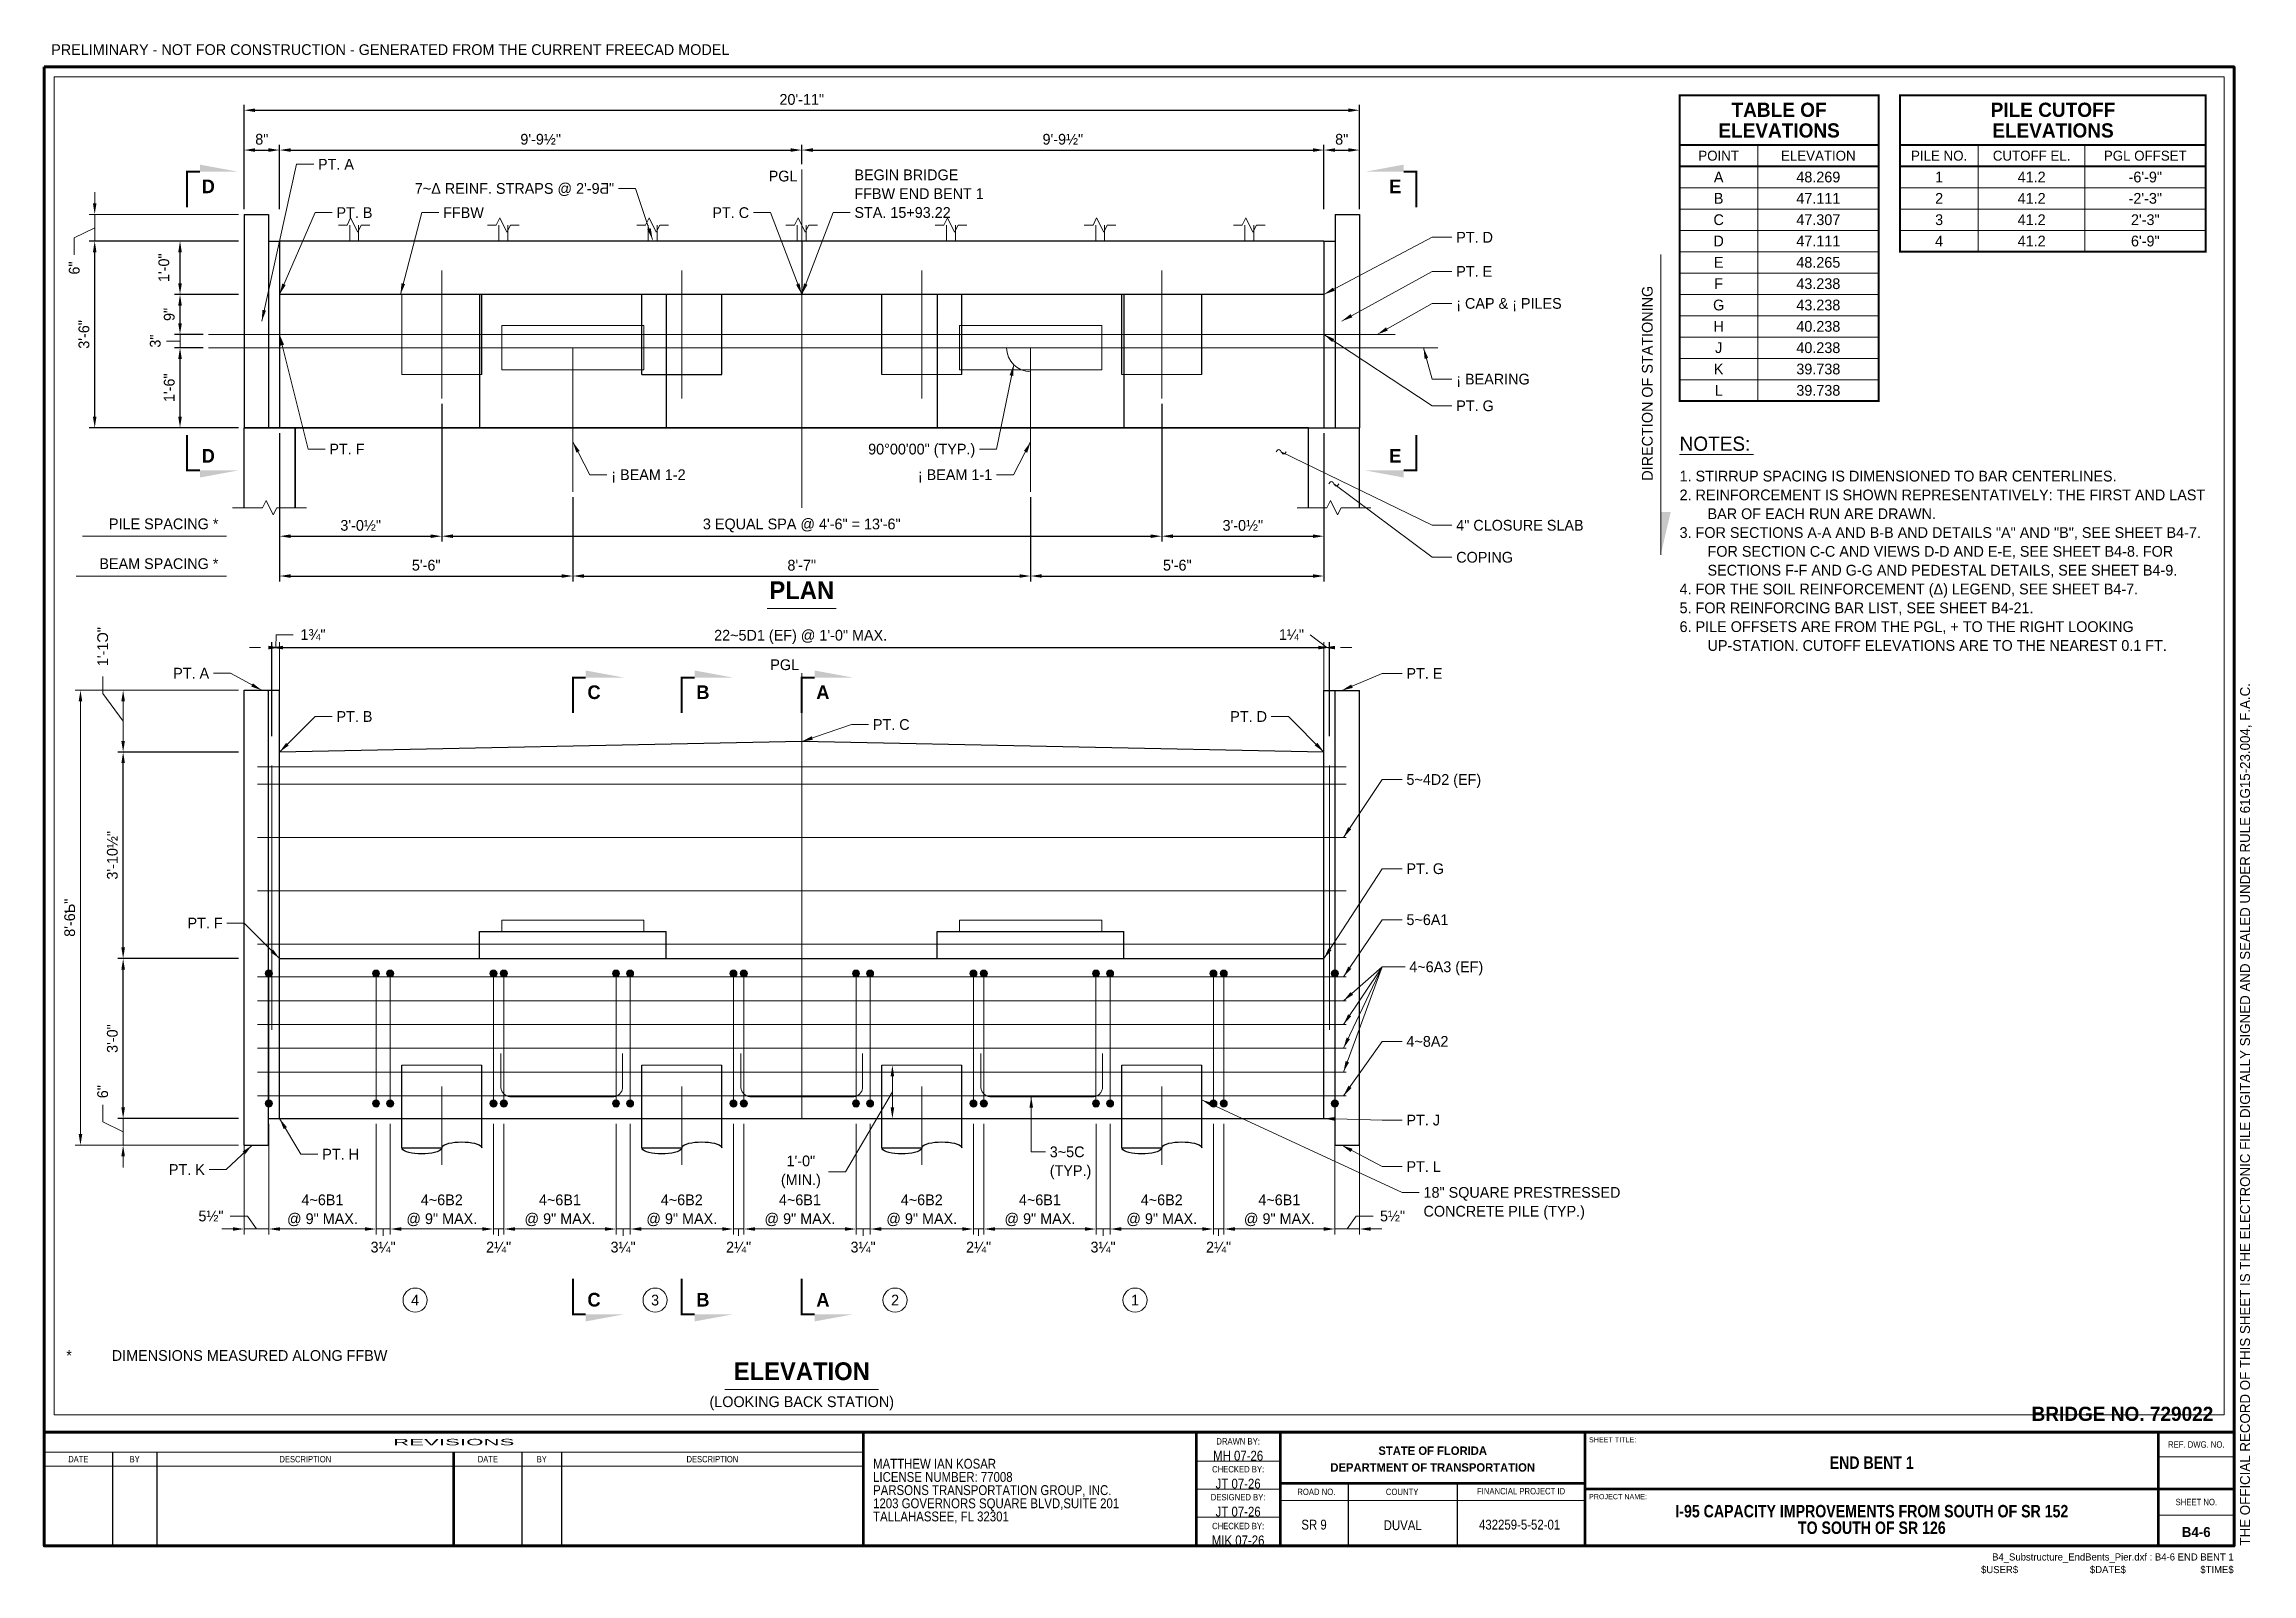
# Paper-space layout 'B4-6 END BENT 1' of a CAD drawing. Extents: x 0.07 to 1.36, y 0.01 to 0.9.
# The model-space entities are those that its viewports show. They can reach past a viewport. Long polylines and large blocks are cut down to what shows.
import ezdxf
from ezdxf.enums import TextEntityAlignment as Align

# ---------------------------------------------------------------- set-up
doc = ezdxf.new("R2010")
doc.units = 21
doc.header["$MEASUREMENT"] = 0
for name, pattern in [('DGN2', [0.12, 0.08, -0.04]), ('DGN4', [0.336, 0.2, -0.053, 0.03, -0.053]), ('DGN6', [0.584, 0.32, -0.056, 0.048, -0.056, 0.048, -0.056]), ('DGN7', [0.726, 0.59, -0.053, 0.03, -0.053])]:
    doc.linetypes.add(name, pattern=pattern)
doc.layers.add('ActivePts-ConstElements', color=14, linetype='Continuous', lineweight=0, plot=False)
doc.layers.add('ClipBorder_dp', color=2, linetype='DGN2', lineweight=9, plot=False)
for name, color, linetype, lineweight in [('BaseLineSurveyPGL', 1, 'DGN6', 9), ('BearingPadMisc', 5, 'Continuous', 15), ('Border', 7, 'Continuous', 15), ('CL_Major', 1, 'DGN7', 9), ('CL_Minor', 7, 'DGN4', 9), ('Dimension', 7, 'Continuous', 9), ('Leader', 7, 'Continuous', 9), ('PileConc', 3, 'Continuous', 30), ('PileConc_h', 3, 'DGN2', 20), ('Rebar', 2, 'Continuous', 15), ('Rebar2', 2, 'Continuous', 15), ('SubStrConc', 3, 'Continuous', 30), ('SubStrConc2', 3, 'Continuous', 30), ('SubStrConc2_h', 3, 'DGN2', 30), ('SubStrConc_h', 3, 'DGN2', 30), ('Symbols', 7, 'Continuous', 15), ('Tables', 7, 'Continuous', 15), ('TextMisc', 7, 'Continuous', 13), ('TextStructShtNo', 7, 'Continuous', 9), ('TextStructures', 7, 'Continuous', 9), ('TextStructuresLabel', 7, 'Continuous', 0), ('WallConc', 3, 'Continuous', 30)]:
    doc.layers.add(name, color=color, linetype=linetype, lineweight=lineweight)
doc.styles.add('FDOT (Medium)', font='FDOT.ttf')
doc.styles.add('FDOT (Small)', font='FDOT.ttf')
doc.styles.add('FDOT Bold (Large)', font='FDOTBold.ttf')
doc.styles.add('FDOT Bold (Medium)', font='FDOTBold.ttf')
doc.styles.add('FDOT Structures', font='FDOT.ttf')
doc.styles.add('FDOT Structures Annotation', font='FDOT.ttf')
doc.styles.add('FDOT Structures Views_SectionArrow', font='FDOTBold.ttf')
doc.styles.add('Style-Arial', font='arial.ttf')
doc.styles.add('Style-FDOT Bold', font='FDOTBold.ttf')
doc.styles.add('Style-FDOT Imprint Bold', font='FDOTImprintBold.ttf')
doc.styles.add('Style-FDOT Mono', font='FDOTMono.ttf')
doc.dimstyles.new('FDOT Structures Note-Arrow 3-8', dxfattribs={"dimtxt": 0.2016, "dimasz": 0.208267, "dimexe": 0.1008, "dimexo": 0.1008, "dimgap": 0.1008, "dimtad": 1, "dimdec": 3, "dimlfac": 12, "dimzin": 15, "dimlunit": 4, "dimtxsty": 'FDOT Structures Annotation', "dimcen": 2.5, "dimclrd": 256, "dimclre": 256, "dimclrt": 256, "dimazin": 3, "dimtfac": 0.7, "dimtmove": 0, "dimatfit": 1, "dimtfill": 1, "dimfrac": 1, "dimlwd": -1, "dimlwe": -1})

psp = doc.layouts.new('B4-6 END BENT 1')

# ---------------------------------------------------------------- texts
at = {"layer": 'Border', "style": 'FDOT Structures'}
psp.add_text('PRELIMINARY - NOT FOR CONSTRUCTION - GENERATED FROM THE CURRENT FREECAD MODEL', height=0.0063, dxfattribs=at).set_placement((0.0708, 0.8967), align=Align.BOTTOM_LEFT)
at = {"layer": 'Tables'}
for s, height, style, p in [('TABLE OF', 0.00833, 'FDOT Bold (Medium)', (1.0833, 0.8665)), ('PILE CUTOFF', 0.008333, 'FDOT Bold (Medium)', (1.2438, 0.8665)), ('ELEVATIONS', 0.00833, 'FDOT Bold (Medium)', (1.0833, 0.8544)), ('ELEVATIONS', 0.00833, 'FDOT Bold (Medium)', (1.2438, 0.8544)), ('POINT', 0.00583, 'FDOT (Small)', (1.0479, 0.8396)), ('ELEVATION', 0.00583, 'FDOT (Small)', (1.1063, 0.8396)), ('PILE NO.', 0.00583, 'FDOT (Small)', (1.1771, 0.8396)), ('CUTOFF EL.', 0.00583, 'FDOT (Small)', (1.2313, 0.8396)), ('PGL OFFSET', 0.00583, 'FDOT (Small)', (1.2979, 0.8396)), ('A', 0.0063, 'FDOT Structures', (1.0479, 0.8271)), ('48.269', 0.0063, 'FDOT Structures', (1.1063, 0.8271)), ('1', 0.0063, 'FDOT Structures', (1.1771, 0.8271)), ('41.2', 0.0063, 'FDOT Structures', (1.2313, 0.8271)), ('-6\'-9"', 0.0063, 'FDOT Structures', (1.2979, 0.8271)), ('B', 0.0063, 'FDOT Structures', (1.0479, 0.8146)), ('47.111', 0.0063, 'FDOT Structures', (1.1063, 0.8146)), ('2', 0.0063, 'FDOT Structures', (1.1771, 0.8146)), ('41.2', 0.0063, 'FDOT Structures', (1.2313, 0.8146)), ('-2\'-3"', 0.0063, 'FDOT Structures', (1.2979, 0.8146)), ('C', 0.0063, 'FDOT Structures', (1.0479, 0.8021)), ('47.307', 0.0063, 'FDOT Structures', (1.1063, 0.8021)), ('3', 0.0063, 'FDOT Structures', (1.1771, 0.8021)), ('41.2', 0.0063, 'FDOT Structures', (1.2313, 0.8021)), ('2\'-3"', 0.0063, 'FDOT Structures', (1.2979, 0.8021)), ('D', 0.0063, 'FDOT Structures', (1.0479, 0.7896)), ('47.111', 0.0063, 'FDOT Structures', (1.1063, 0.7896)), ('4', 0.0063, 'FDOT Structures', (1.1771, 0.7896)), ('41.2', 0.0063, 'FDOT Structures', (1.2313, 0.7896)), ('6\'-9"', 0.0063, 'FDOT Structures', (1.2979, 0.7896)), ('E', 0.0063, 'FDOT Structures', (1.0479, 0.7771)), ('48.265', 0.0063, 'FDOT Structures', (1.1063, 0.7771)), ('F', 0.0063, 'FDOT Structures', (1.0479, 0.7646)), ('43.238', 0.0063, 'FDOT Structures', (1.1063, 0.7646)), ('G', 0.0063, 'FDOT Structures', (1.0479, 0.7521)), ('43.238', 0.0063, 'FDOT Structures', (1.1063, 0.7521)), ('H', 0.0063, 'FDOT Structures', (1.0479, 0.7396)), ('40.238', 0.0063, 'FDOT Structures', (1.1063, 0.7396)), ('J', 0.0063, 'FDOT Structures', (1.0479, 0.7271)), ('40.238', 0.0063, 'FDOT Structures', (1.1063, 0.7271)), ('K', 0.0063, 'FDOT Structures', (1.0479, 0.7146)), ('39.738', 0.0063, 'FDOT Structures', (1.1063, 0.7146)), ('L', 0.0063, 'FDOT Structures', (1.0479, 0.7021)), ('39.738', 0.0063, 'FDOT Structures', (1.1063, 0.7021))]:
    psp.add_text(s, height=height, dxfattribs=dict(at, style=style)).set_placement(p, align=Align.MIDDLE_CENTER)
at = {"layer": 'TextStructures', "style": 'FDOT (Medium)'}
psp.add_text('NOTES:', height=0.00833, dxfattribs=at).set_placement((1.025, 0.675), align=Align.TOP_LEFT)
at = {"layer": 'TextStructures', "insert": (1.025, 0.655), "char_height": 0.0063, "width": 0.308333, "attachment_point": 1, "line_spacing_factor": 1.05, "style": 'FDOT Structures'}
psp.add_mtext('\\pxi-2.6,l2.6;1. STIRRUP SPACING IS DIMENSIONED TO BAR CENTERLINES.\\P2. REINFORCEMENT IS SHOWN REPRESENTATIVELY: THE FIRST AND LAST BAR OF EACH RUN ARE DRAWN.\\P3. FOR SECTIONS A-A AND B-B AND DETAILS "A" AND "B", SEE SHEET B4-7. FOR SECTION C-C AND VIEWS D-D AND E-E, SEE SHEET B4-8. FOR SECTIONS F-F AND G-G AND PEDESTAL DETAILS, SEE SHEET B4-9.\\P4. FOR THE SOIL REINFORCEMENT (Δ) LEGEND, SEE SHEET B4-7.\\P5. FOR REINFORCING BAR LIST, SEE SHEET B4-21.\\P6. PILE OFFSETS ARE FROM THE PGL, + TO THE RIGHT LOOKING UP-STATION. CUTOFF ELEVATIONS ARE TO THE NEAREST 0.1 FT.', dxfattribs=at)

msp = doc.modelspace()

# ---------------------------------------------------------------- texts
at = {"layer": 'Border', "style": 'FDOT Structures'}
msp.add_text('3/8" = 1\'-0"', height=0.2016, dxfattribs=at).set_placement((0, -24.986667), align=Align.TOP_LEFT)
at = {"layer": 'Dimension', "insert": (0.6992, -10.47292), "char_height": 0.2016, "attachment_point": 5, "rotation": 90, "line_spacing_factor": 1.05, "style": 'FDOT Structures Annotation', "bg_fill": 3, "box_fill_scale": 1.1, "bg_fill_color": 0}
msp.add_mtext('1\'-1Ɔ"', dxfattribs=at)
at = {"layer": 'TextStructures', "style": 'FDOT Structures'}
for s, p in [('PT. A', (4.736224, -1.428907)), ('PT. B', (5.082911, -2.335573)), ('FFBW', (7.08289, -2.335573)), ('PT. D', (26.079629, -2.797364)), ('PT. E', (26.079629, -3.437364)), ('¡ CAP & ¡ PILES', (26.079629, -4.037364)), ('¡ BEARING', (26.079629, -5.457364)), ('PT. G', (26.079629, -5.957364)), ('PT. F', (4.949557, -6.769311)), ('¡ BEAM 1-2', (10.235785, -7.249311)), ('4" CLOSURE SLAB', (26.079629, -8.197364)), ('COPING', (26.079629, -8.797364)), ('PT. E', (25.146296, -10.975993)), ('PT. B', (5.082911, -11.782839)), ('PT. C', (15.14126, -11.933672)), ('5~4D2 (EF)', (25.146296, -12.964686)), ('PT. G', (25.146296, -14.637044)), ('5~6A1', (25.146296, -15.5932)), ('4~6A3 (EF)', (25.199629, -16.476687)), ('4~8A2', (25.146296, -17.875603)), ('PT. J', (25.146296, -19.350646)), ('PT. H', (4.816224, -19.98948)), ('PT. L', (25.146296, -20.222813))]:
    msp.add_text(s, height=0.2016, dxfattribs=at).set_placement(p, align=Align.MIDDLE_LEFT)
for s, p in [('PGL', (13.726647, -1.650133)), ('7~Δ REINF. STRAPS @ 2\'-9Ƌ"', (10.288929, -1.88224)), ('PT. C', (12.81998, -2.335573)), ('90°00\'00" (TYP.)', (17.060307, -6.769311)), ('¡ BEAM 1-1', (17.378505, -7.249311)), ('PT. A', (2.694975, -10.97146)), ('PT. D', (22.531631, -11.782839)), ('PT. F', (2.948277, -15.656147)), ('PT. K', (2.614137, -20.277877))]:
    msp.add_text(s, height=0.2016, dxfattribs=at).set_placement(p, align=Align.MIDDLE_RIGHT)
at = {"layer": 'TextStructures'}
for s, height, style, p in [('D', 0.256, 'FDOT Structures Views_SectionArrow', (2.67824, -1.843026)), ('E', 0.256, 'FDOT Structures Views_SectionArrow', (24.936322, -1.843026)), ('D', 0.256, 'FDOT Structures Views_SectionArrow', (2.67824, -6.895191)), ('E', 0.256, 'FDOT Structures Views_SectionArrow', (24.936322, -6.895191)), ('4', 0.2016, 'FDOT Structures', (6.557286, -22.726147)), ('C', 0.256, 'FDOT Structures Views_SectionArrow', (9.91163, -22.71868)), ('3', 0.2016, 'FDOT Structures', (11.057286, -22.726147)), ('B', 0.256, 'FDOT Structures Views_SectionArrow', (11.953287, -22.71868)), ('A', 0.256, 'FDOT Structures Views_SectionArrow', (14.203287, -22.71868)), ('2', 0.2016, 'FDOT Structures', (15.557286, -22.726147)), ('1', 0.2016, 'FDOT Structures', (20.057286, -22.726147))]:
    msp.add_text(s, height=height, dxfattribs=dict(at, style=style)).set_placement(p, align=Align.MIDDLE_CENTER)
at = {"layer": 'TextStructures', "style": 'FDOT Structures'}
msp.add_text('DIRECTION OF STATIONING', height=0.2016, rotation=90, dxfattribs=at).set_placement((29.823871, -5.534698), align=Align.BOTTOM_CENTER)
for s, p in [('PILE SPACING *', (2.868907, -8.332084)), ('BEAM SPACING *', (2.868907, -9.078751)), ('PGL', (13.756887, -10.973672))]:
    msp.add_text(s, height=0.2016, dxfattribs=at).set_placement(p, align=Align.BOTTOM_RIGHT)
for s, p in [('*', (0.015573, -23.926147)), ('DIMENSIONS MEASURED ALONG FFBW', (0.868907, -23.926147))]:
    msp.add_text(s, height=0.2016, dxfattribs=at).set_placement(p, align=Align.BOTTOM_LEFT)
at = {"layer": 'TextStructures'}
for s, height, style, p in [('ELEVATION', 0.333344, 'FDOT Bold (Large)', (13.807287, -24.326147)), ('(LOOKING BACK STATION)', 0.2016, 'FDOT Structures', (13.807287, -24.792602))]:
    msp.add_text(s, height=height, dxfattribs=dict(at, style=style)).set_placement(p, align=Align.BOTTOM_CENTER)
at = {"layer": 'TextStructures', "char_height": 0.2016, "line_spacing_factor": 1.05, "style": 'FDOT Structures'}
for s, insert, attachment_point in [('BEGIN BRIDGE\\PFFBW END BENT 1\\PSTA. 15+93.22', (14.794593, -2.436373), 7), ('3~5C\\P(TYP.)', (18.457933, -19.845613), 1), ('18" SQUARE PRESTRESSED\\PCONCRETE PILE (TYP.)', (25.466296, -20.605853), 1)]:
    msp.add_mtext(s, dxfattribs=dict(at, insert=insert, attachment_point=attachment_point))

# ---------------------------------------------------------------- blocks, each defined once
blk = doc.blocks.new('11x17 Structures Sheet Border')
at = {"layer": 'Border', "lineweight": 80}
blk.add_line((1.329161, 0.070862), (0.045879, 0.070862), dxfattribs=at)
at = {"layer": 'Border', "linetype": 'Continuous', "lineweight": 53}
for p, q in [((0.52586, 0.070862), (0.52586, 0.004198)), ((0.720852, 0.070862), (0.720852, 0.004198)), ((0.770195, 0.070862), (0.770195, 0.004198)), ((0.948855, 0.004198), (0.948855, 0.070862)), ((1.284845, 0.004198), (1.284845, 0.070862)), ((0.28587, 0.0043), (0.28587, 0.059196)), ((0.770195, 0.040863), (0.948855, 0.040863)), ((1.329161, 0.03753), (0.948855, 0.03753))]:
    blk.add_line(p, q, dxfattribs=at)
at = {"layer": 'Border', "linetype": 'Continuous', "lineweight": 13}
for p, q in [((0.52586, 0.059196), (0.045879, 0.059196)), ((0.720852, 0.053848), (0.770195, 0.053848)), ((1.329161, 0.056343), (1.284845, 0.056343)), ((0.52586, 0.050863), (0.045879, 0.050863)), ((0.720852, 0.037466), (0.770195, 0.037466)), ((0.770195, 0.030863), (0.948855, 0.030863)), ((0.720852, 0.021083), (0.770195, 0.021083)), ((1.329161, 0.022295), (1.284845, 0.022295))]:
    blk.add_line(p, q, dxfattribs=at)
at = {"layer": 'Border', "linetype": 'Continuous', "lineweight": 30}
for p, q in [((0.085878, 0.059196), (0.085878, 0.0043)), ((0.111928, 0.059196), (0.111928, 0.003858)), ((0.325868, 0.059196), (0.325868, 0.0043)), ((0.349011, 0.059196), (0.349011, 0.003858)), ((0.810066, 0.040863), (0.810066, 0.004198)), ((0.873836, 0.040863), (0.873836, 0.004198))]:
    blk.add_line(p, q, dxfattribs=at)
at = {"layer": 'Border', "lineweight": 80, "flags": 128}
blk.add_lwpolyline([(0.045879, 0.87083), (1.329161, 0.87083), (1.329161, 0.004198), (0.045879, 0.004198)], close=True, dxfattribs=at)
at = {"layer": 'ActivePts-ConstElements', "linetype": 'Continuous', "lineweight": 0, "flags": 1}
for tag in ['SheetTitle_Top', 'SheetTitle_Bottom', 'Company_City', 'Company_Zip', 'Company_Phone', 'County_Middle', 'Company_Name', 'Company_Street', 'Company_State', 'Company_Fax', 'County_Top', 'County_Bottom', 'License_Number', 'Professional_Name', 'Professional_Type', 'Financial_Project_Id', 'Road_Number', 'RoadwayID', 'Bridge_Number', 'Designed_By', 'Designed_By_Date', 'Drawing_Checked_By', 'Drawing_Checked_By_Date', 'Design_Checked_By', 'Design_Checked_By_Date', 'Bridge_Project_Description', 'Bridge_Project_Description_Top', 'Bridge_Project_Description_Bottom', 'FAC_Note', 'Drawn_By', 'Drawn_By_Date']:
    blk.add_attdef(tag, (0, 0), '', height=0.007292, dxfattribs=at)
at = {"layer": 'TextMisc', "linetype": 'Continuous', "insert": (1.332633, 0.004388), "char_height": 0.005833, "attachment_point": 1, "rotation": 90, "line_spacing_factor": 0.9, "style": 'FDOT (Small)'}
blk.add_mtext('THE OFFICIAL RECORD OF THIS SHEET IS THE ELECTRONIC FILE DIGITALLY SIGNED AND SEALED UNDER RULE 61G15-23.004, F.A.C.', dxfattribs=at)
at = {"layer": 'TextStructures', "lineweight": 13, "style": 'Style-Arial'}
for s, height, width, p in [('REVISIONS', 0.003753, 2.491007, (0.28587, 0.065029)), ('REF. DWG. NO.', 0.00375, 0.861083, (1.307003, 0.063602)), ('SHEET NO.', 0.00375, 0.861083, (1.307003, 0.029912))]:
    blk.add_text(s, height=height, dxfattribs=dict(at, width=width)).set_placement(p, align=Align.MIDDLE_CENTER)
at = {"layer": 'TextStructures', "lineweight": 0, "style": 'Style-Arial'}
for s, height, rotation, width, p in [('DATE', 0.003736, 359.869253, 0.849615, (0.065879, 0.055029)), ('DESCRIPTION', 0.003752, 360, 0.845673, (0.198899, 0.055029)), ('DATE', 0.003736, 360, 0.849615, (0.305869, 0.055029)), ('DESCRIPTION', 0.003752, 360, 0.845673, (0.437436, 0.055029))]:
    blk.add_text(s, height=height, rotation=rotation, dxfattribs=dict(at, width=width)).set_placement(p, align=Align.MIDDLE_CENTER)
for s, height, width, p in [('BY', 0.003753, 0.846461, (0.098903, 0.055029)), ('BY', 0.003753, 0.846461, (0.33744, 0.055029)), ('ROAD NO.', 0.003736, 0.862747, (0.791352, 0.035863)), ('COUNTY', 0.003753, 0.860866, (0.841616, 0.035863)), ('FINANCIAL PROJECT ID', 0.003753, 0.8602, (0.91132, 0.036273))]:
    blk.add_text(s, height=height, dxfattribs=dict(at, width=width)).set_placement(p, align=Align.MIDDLE_CENTER)
at = {"layer": 'TextStructures', "lineweight": 13}
for s, insert, char_height, attachment_point, line_spacing_factor, style in [(' BRIDGE NO. 729022', (1.316956, 0.081523), 0.008333, 6, 0.6, 'FDOT Bold (Medium)'), ('\\H1x;\\W0.864865;MH 07-26', (0.745524, 0.05702), 0.005781, 5, 0.6, 'Style-FDOT Mono'), ('STATE OF FLORIDA\\PDEPARTMENT OF TRANSPORTATION\\P', (0.859525, 0.055042), 0.004921, 5, 1.197447, 'Style-FDOT Imprint Bold'), ('\\H1x;\\W0.864865;JT 07-26', (0.745524, 0.040638), 0.005781, 5, 0.6, 'Style-FDOT Mono'), ('\\H1x;\\W0.864865;JT 07-26', (0.745524, 0.024256), 0.005781, 5, 0.6, 'Style-FDOT Mono'), ('\\H1x;\\W0.864865; \\PDUVAL\\P ', (0.841951, 0.016296), 0.005781, 5, 0.801269, 'Style-FDOT Mono'), ('\\H1x;\\W0.864865;432259-5-52-01', (0.910454, 0.016618), 0.005781, 5, 0.6, 'Style-FDOT Mono'), ('\\H1x;\\W0.864865;MIK 07-26', (0.745524, 0.007371), 0.005781, 5, 0.6, 'Style-FDOT Mono')]:
    blk.add_mtext(s, dxfattribs=dict(at, insert=insert, char_height=char_height, attachment_point=attachment_point, line_spacing_factor=line_spacing_factor, style=style))
at = {"layer": 'TextStructures', "lineweight": 0, "style": 'Style-Arial'}
for s, insert, char_height, attachment_point, line_spacing_factor in [('\\H1x;\\W0.863416;DRAWN BY:', (0.745524, 0.065471), 0.003736, 5, 1.302295), ('SHEET TITLE:', (0.951124, 0.066366), 0.002998, 4, 1.475197), ('\\H1x;\\W0.863416;CHECKED BY:', (0.745524, 0.049089), 0.003736, 5, 1.302295), ('\\H1x;\\W0.863416;DESIGNED BY:', (0.745524, 0.032707), 0.003736, 5, 1.302295), ('PROJECT NAME:\\P', (0.951124, 0.033034), 0.002998, 4, 1.475197), ('\\H1x;\\W0.863416;CHECKED BY:', (0.745524, 0.015821), 0.003736, 5, 1.302295)]:
    blk.add_mtext(s, dxfattribs=dict(at, insert=insert, char_height=char_height, attachment_point=attachment_point, line_spacing_factor=line_spacing_factor))
at = {"layer": 'TextStructures', "lineweight": 13, "char_height": 0.005781, "style": 'Style-FDOT Mono'}
for s, insert, width, attachment_point, line_spacing_factor in [('\\H1x;\\W0.864865;MATTHEW IAN KOSAR\\PLICENSE NUMBER: 77008\\PPARSONS TRANSPORTATION GROUP, INC.\\P1203 GOVERNORS SQUARE BLVD,SUITE 201\\PTALLAHASSEE, FL 32301', (0.531613, 0.036341), 0.185826, 4, 0.801269), ('\\H1x;\\W0.864865;SR 9', (0.789996, 0.016618), 0.0574, 5, 0.6)]:
    blk.add_mtext(s, dxfattribs=dict(at, insert=insert, width=width, attachment_point=attachment_point, line_spacing_factor=line_spacing_factor))
at = {"layer": 'TextStructuresLabel', "lineweight": 30, "char_height": 0.007292, "attachment_point": 5, "style": 'Style-FDOT Bold'}
for s, insert, width, line_spacing_factor in [('\\fFDOT Bold|b1|i0|c00|p7;\\H1x;\\W0.849998; ', (1.11685, 0.061314), 0.278381, 0.6), ('\\fFDOT Bold|b1|i0|c00|p7;\\H1x;\\W0.849998; ', (1.11685, 0.044648), 0.278381, 0.6), ('\\fFDOT Bold|b1|i0|c00|p7;\\H1x;\\W0.849998;I-95 CAPACITY IMPROVEMENTS FROM SOUTH OF SR 152 TO SOUTH OF SR 126', (1.11685, 0.019649), 0.23333, 0.798592), ('\\fFDOT Bold|b1|i0|c00|p7;\\H1x;\\W0.849998; ', (1.11685, 0.027982), 0.278381, 0.6), ('\\fFDOT Bold|b1|i0|c00|p7;\\H1x;\\W0.849998; ', (1.11685, 0.011316), 0.278381, 0.6)]:
    blk.add_mtext(s, dxfattribs=dict(at, insert=insert, width=width, line_spacing_factor=line_spacing_factor))
blk = doc.blocks.new('Structures Sheet Number-Title B4-6')
at = {"layer": 'TextMisc', "char_height": 0.004167, "attachment_point": 3, "line_spacing_factor": 1.019993, "style": 'FDOT (Small)'}
for s, insert in [('$USER$', (-0.126551, -0.011792)), ('B4_Substructure_EndBents_Pier.dxf : B4-6 END BENT 1', (-0.000217, -0.004396)), ('$DATE$', (-0.063384, -0.011792)), ('$TIME$', (-0.000217, -0.011792))]:
    blk.add_mtext(s, dxfattribs=dict(at, insert=insert))
at = {"layer": 'TextStructShtNo', "lineweight": 30, "insert": (-0.022158, 0.008076), "char_height": 0.005833, "attachment_point": 5, "line_spacing_factor": 0.6, "style": 'Style-FDOT Bold'}
blk.add_mtext('B4-6', dxfattribs=at)
at = {"layer": 'TextStructures', "lineweight": 30, "insert": (-0.212311, 0.048783), "char_height": 0.007292, "width": 0.2776, "attachment_point": 5, "line_spacing_factor": 0.6, "style": 'Style-FDOT Bold'}
blk.add_mtext('\\H1x;\\W0.849998;END BENT 1', dxfattribs=at)
blk = doc.blocks.new('_CLOSEDFILLED')
at = {"layer": 'Dimension'}
blk.add_solid([(-1, 0.16), (0, 0), (-1, -0.16)], dxfattribs=at)
blk = doc.blocks.new('*D13')
at = {"layer": 'Dimension'}
for p, q in [((2.149, -4.411), (2.149, -4.202)), ((2.581, -4.619), (2.048, -4.619)), ((2.581, -4.869), (2.048, -4.869)), ((2.149, -4.869), (2.149, -4.619)), ((2.149, -5.077), (2.149, -5.285))]:
    blk.add_line(p, q, dxfattribs=at)
at = {"layer": 'Dimension', "xscale": 0.20826666666666666, "yscale": 0.20826666666666666}
for p, rotation in [((2.149, -4.619), -90.00000000000001), ((2.149, -4.869), 90)]:
    blk.add_blockref('_CLOSEDFILLED', p, dxfattribs=dict(at, rotation=rotation))
blk = doc.blocks.new('*D17')
at = {"layer": 'Dimension'}
for p, q in [((0.549, -2.161), (0.549, -1.952)), ((3.248, -2.369), (0.448, -2.369)), ((0.549, -2.869), (0.549, -2.369)), ((3.248, -2.869), (0.448, -2.869)), ((0.549, -3.077), (0.549, -3.285))]:
    blk.add_line(p, q, dxfattribs=at)
at = {"layer": 'Dimension', "xscale": 0.20826666666666666, "yscale": 0.20826666666666666}
for p, rotation in [((0.549, -2.369), -90.00000000000001), ((0.549, -2.869), 90)]:
    blk.add_blockref('_CLOSEDFILLED', p, dxfattribs=dict(at, rotation=rotation))
blk = doc.blocks.new('*D18')
at = {"layer": 'Dimension'}
for p, q in [((1.082, -19.115), (1.082, -18.906)), ((3.248, -19.323), (0.981, -19.323)), ((1.082, -19.823), (1.082, -19.323)), ((3.248, -19.823), (0.981, -19.823)), ((1.082, -20.031), (1.082, -20.239))]:
    blk.add_line(p, q, dxfattribs=at)
at = {"layer": 'Dimension', "xscale": 0.20826666666666666, "yscale": 0.20826666666666666}
for p, rotation in [((1.082, -19.323), -90.00000000000001), ((1.082, -19.823), 90)]:
    blk.add_blockref('_CLOSEDFILLED', p, dxfattribs=dict(at, rotation=rotation))
blk = doc.blocks.new('*D21')
at = {"layer": 'Dimension'}
for p, q in [((3.248, -11.291), (0.981, -11.291)), ((1.082, -12.241), (1.082, -11.5)), ((3.248, -12.45), (0.981, -12.45))]:
    blk.add_line(p, q, dxfattribs=at)
at = {"layer": 'Dimension', "xscale": 0.20826666666666666, "yscale": 0.20826666666666666}
for p, rotation in [((1.082, -11.291), 90), ((1.082, -12.45), -90.00000000000001)]:
    blk.add_blockref('_CLOSEDFILLED', p, dxfattribs=dict(at, rotation=rotation))
blk = doc.blocks.new('*D22')
at = {"layer": 'Dimension'}
for p, q in [((3.248, -11.291), (0.181, -11.291)), ((0.282, -19.615), (0.282, -11.5)), ((3.248, -19.823), (0.181, -19.823))]:
    blk.add_line(p, q, dxfattribs=at)
at = {"layer": 'Dimension', "xscale": 0.20826666666666666, "yscale": 0.20826666666666666}
for p, rotation in [((0.282, -11.291), 90), ((0.282, -19.823), -90.00000000000001)]:
    blk.add_blockref('_CLOSEDFILLED', p, dxfattribs=dict(at, rotation=rotation))
at = {"layer": 'Dimension', "insert": (0.081, -15.557), "char_height": 0.2016, "attachment_point": 5, "rotation": 90, "style": 'FDOT Structures Annotation', "bg_fill": 3, "box_fill_scale": 1.1, "bg_fill_color": 1}
blk.add_mtext('8\'-6Ƅ"', dxfattribs=at)
blk = doc.blocks.new('*D23')
at = {"layer": 'Dimension'}
for p, q in [((3.349, -19.424), (3.349, -21.494)), ((3.814, -19.424), (3.814, -21.494)), ((3.141, -21.393), (2.932, -21.393)), ((3.349, -21.393), (3.814, -21.393)), ((4.023, -21.393), (4.231, -21.393))]:
    blk.add_line(p, q, dxfattribs=at)
at = {"layer": 'Dimension', "xscale": 0.20826666666666666, "yscale": 0.20826666666666666}
blk.add_blockref('_CLOSEDFILLED', (3.349, -21.393), dxfattribs=at)
at = {"layer": 'Dimension', "xscale": 0.20826666666666666, "yscale": 0.20826666666666666, "rotation": 180}
blk.add_blockref('_CLOSEDFILLED', (3.814, -21.393), dxfattribs=at)
blk = doc.blocks.new('*D24')
at = {"layer": 'Dimension'}
for p, q in [((3.814, -19.424), (3.814, -21.494)), ((5.825, -19.424), (5.825, -21.494)), ((4.023, -21.393), (5.616, -21.393))]:
    blk.add_line(p, q, dxfattribs=at)
at = {"layer": 'Dimension', "xscale": 0.20826666666666666, "yscale": 0.20826666666666666, "rotation": 180}
blk.add_blockref('_CLOSEDFILLED', (3.814, -21.393), dxfattribs=at)
at = {"layer": 'Dimension', "xscale": 0.20826666666666666, "yscale": 0.20826666666666666}
blk.add_blockref('_CLOSEDFILLED', (5.825, -21.393), dxfattribs=at)
blk = doc.blocks.new('*D25')
at = {"layer": 'Dimension'}
for p, q in [((5.825, -19.424), (5.825, -21.494)), ((6.089, -19.424), (6.089, -21.494)), ((5.616, -21.393), (5.408, -21.393)), ((5.825, -21.393), (6.089, -21.393)), ((6.297, -21.393), (6.505, -21.393))]:
    blk.add_line(p, q, dxfattribs=at)
at = {"layer": 'Dimension', "xscale": 0.20826666666666666, "yscale": 0.20826666666666666}
blk.add_blockref('_CLOSEDFILLED', (5.825, -21.393), dxfattribs=at)
at = {"layer": 'Dimension', "xscale": 0.20826666666666666, "yscale": 0.20826666666666666, "rotation": 180}
blk.add_blockref('_CLOSEDFILLED', (6.089, -21.393), dxfattribs=at)
blk = doc.blocks.new('*D26')
at = {"layer": 'Dimension'}
for p, q in [((6.089, -19.424), (6.089, -21.494)), ((8.026, -19.424), (8.026, -21.494)), ((6.297, -21.393), (7.818, -21.393))]:
    blk.add_line(p, q, dxfattribs=at)
at = {"layer": 'Dimension', "xscale": 0.20826666666666666, "yscale": 0.20826666666666666, "rotation": 180}
blk.add_blockref('_CLOSEDFILLED', (6.089, -21.393), dxfattribs=at)
at = {"layer": 'Dimension', "xscale": 0.20826666666666666, "yscale": 0.20826666666666666}
blk.add_blockref('_CLOSEDFILLED', (8.026, -21.393), dxfattribs=at)
blk = doc.blocks.new('*D27')
at = {"layer": 'Dimension'}
for p, q in [((8.026, -19.424), (8.026, -21.494)), ((8.221, -19.424), (8.221, -21.494)), ((7.818, -21.393), (7.61, -21.393)), ((8.026, -21.393), (8.221, -21.393)), ((8.429, -21.393), (8.637, -21.393))]:
    blk.add_line(p, q, dxfattribs=at)
at = {"layer": 'Dimension', "xscale": 0.20826666666666666, "yscale": 0.20826666666666666}
blk.add_blockref('_CLOSEDFILLED', (8.026, -21.393), dxfattribs=at)
at = {"layer": 'Dimension', "xscale": 0.20826666666666666, "yscale": 0.20826666666666666, "rotation": 180}
blk.add_blockref('_CLOSEDFILLED', (8.221, -21.393), dxfattribs=at)
blk = doc.blocks.new('*D28')
at = {"layer": 'Dimension'}
for p, q in [((8.221, -19.424), (8.221, -21.494)), ((10.325, -19.424), (10.325, -21.494)), ((8.429, -21.393), (10.116, -21.393))]:
    blk.add_line(p, q, dxfattribs=at)
at = {"layer": 'Dimension', "xscale": 0.20826666666666666, "yscale": 0.20826666666666666, "rotation": 180}
blk.add_blockref('_CLOSEDFILLED', (8.221, -21.393), dxfattribs=at)
at = {"layer": 'Dimension', "xscale": 0.20826666666666666, "yscale": 0.20826666666666666}
blk.add_blockref('_CLOSEDFILLED', (10.325, -21.393), dxfattribs=at)
blk = doc.blocks.new('*D29')
at = {"layer": 'Dimension'}
for p, q in [((10.325, -19.424), (10.325, -21.494)), ((10.589, -19.424), (10.589, -21.494)), ((10.116, -21.393), (9.908, -21.393)), ((10.325, -21.393), (10.589, -21.393)), ((10.797, -21.393), (11.005, -21.393))]:
    blk.add_line(p, q, dxfattribs=at)
at = {"layer": 'Dimension', "xscale": 0.20826666666666666, "yscale": 0.20826666666666666}
blk.add_blockref('_CLOSEDFILLED', (10.325, -21.393), dxfattribs=at)
at = {"layer": 'Dimension', "xscale": 0.20826666666666666, "yscale": 0.20826666666666666, "rotation": 180}
blk.add_blockref('_CLOSEDFILLED', (10.589, -21.393), dxfattribs=at)
blk = doc.blocks.new('*D30')
at = {"layer": 'Dimension'}
for p, q in [((10.589, -19.424), (10.589, -21.494)), ((12.526, -19.424), (12.526, -21.494)), ((10.797, -21.393), (12.318, -21.393))]:
    blk.add_line(p, q, dxfattribs=at)
at = {"layer": 'Dimension', "xscale": 0.20826666666666666, "yscale": 0.20826666666666666, "rotation": 180}
blk.add_blockref('_CLOSEDFILLED', (10.589, -21.393), dxfattribs=at)
at = {"layer": 'Dimension', "xscale": 0.20826666666666666, "yscale": 0.20826666666666666}
blk.add_blockref('_CLOSEDFILLED', (12.526, -21.393), dxfattribs=at)
blk = doc.blocks.new('*D31')
at = {"layer": 'Dimension'}
for p, q in [((12.526, -19.424), (12.526, -21.494)), ((12.721, -19.424), (12.721, -21.494)), ((12.318, -21.393), (12.11, -21.393)), ((12.526, -21.393), (12.721, -21.393)), ((12.929, -21.393), (13.137, -21.393))]:
    blk.add_line(p, q, dxfattribs=at)
at = {"layer": 'Dimension', "xscale": 0.20826666666666666, "yscale": 0.20826666666666666}
blk.add_blockref('_CLOSEDFILLED', (12.526, -21.393), dxfattribs=at)
at = {"layer": 'Dimension', "xscale": 0.20826666666666666, "yscale": 0.20826666666666666, "rotation": 180}
blk.add_blockref('_CLOSEDFILLED', (12.721, -21.393), dxfattribs=at)
blk = doc.blocks.new('*D32')
at = {"layer": 'Dimension'}
for p, q in [((12.721, -19.424), (12.721, -21.494)), ((14.825, -19.424), (14.825, -21.494)), ((12.929, -21.393), (14.616, -21.393))]:
    blk.add_line(p, q, dxfattribs=at)
at = {"layer": 'Dimension', "xscale": 0.20826666666666666, "yscale": 0.20826666666666666, "rotation": 180}
blk.add_blockref('_CLOSEDFILLED', (12.721, -21.393), dxfattribs=at)
at = {"layer": 'Dimension', "xscale": 0.20826666666666666, "yscale": 0.20826666666666666}
blk.add_blockref('_CLOSEDFILLED', (14.825, -21.393), dxfattribs=at)
blk = doc.blocks.new('*D33')
at = {"layer": 'Dimension'}
for p, q in [((14.825, -19.424), (14.825, -21.494)), ((15.089, -19.424), (15.089, -21.494)), ((14.616, -21.393), (14.408, -21.393)), ((14.825, -21.393), (15.089, -21.393)), ((15.297, -21.393), (15.505, -21.393))]:
    blk.add_line(p, q, dxfattribs=at)
at = {"layer": 'Dimension', "xscale": 0.20826666666666666, "yscale": 0.20826666666666666}
blk.add_blockref('_CLOSEDFILLED', (14.825, -21.393), dxfattribs=at)
at = {"layer": 'Dimension', "xscale": 0.20826666666666666, "yscale": 0.20826666666666666, "rotation": 180}
blk.add_blockref('_CLOSEDFILLED', (15.089, -21.393), dxfattribs=at)
blk = doc.blocks.new('*D34')
at = {"layer": 'Dimension'}
for p, q in [((15.089, -19.424), (15.089, -21.494)), ((17.026, -19.424), (17.026, -21.494)), ((15.297, -21.393), (16.818, -21.393))]:
    blk.add_line(p, q, dxfattribs=at)
at = {"layer": 'Dimension', "xscale": 0.20826666666666666, "yscale": 0.20826666666666666, "rotation": 180}
blk.add_blockref('_CLOSEDFILLED', (15.089, -21.393), dxfattribs=at)
at = {"layer": 'Dimension', "xscale": 0.20826666666666666, "yscale": 0.20826666666666666}
blk.add_blockref('_CLOSEDFILLED', (17.026, -21.393), dxfattribs=at)
blk = doc.blocks.new('*D35')
at = {"layer": 'Dimension'}
for p, q in [((17.026, -19.424), (17.026, -21.494)), ((17.221, -19.424), (17.221, -21.494)), ((16.818, -21.393), (16.61, -21.393)), ((17.026, -21.393), (17.221, -21.393)), ((17.429, -21.393), (17.637, -21.393))]:
    blk.add_line(p, q, dxfattribs=at)
at = {"layer": 'Dimension', "xscale": 0.20826666666666666, "yscale": 0.20826666666666666}
blk.add_blockref('_CLOSEDFILLED', (17.026, -21.393), dxfattribs=at)
at = {"layer": 'Dimension', "xscale": 0.20826666666666666, "yscale": 0.20826666666666666, "rotation": 180}
blk.add_blockref('_CLOSEDFILLED', (17.221, -21.393), dxfattribs=at)
blk = doc.blocks.new('*D36')
at = {"layer": 'Dimension'}
for p, q in [((17.221, -19.424), (17.221, -21.494)), ((19.325, -19.424), (19.325, -21.494)), ((17.429, -21.393), (19.116, -21.393))]:
    blk.add_line(p, q, dxfattribs=at)
at = {"layer": 'Dimension', "xscale": 0.20826666666666666, "yscale": 0.20826666666666666, "rotation": 180}
blk.add_blockref('_CLOSEDFILLED', (17.221, -21.393), dxfattribs=at)
at = {"layer": 'Dimension', "xscale": 0.20826666666666666, "yscale": 0.20826666666666666}
blk.add_blockref('_CLOSEDFILLED', (19.325, -21.393), dxfattribs=at)
blk = doc.blocks.new('*D37')
at = {"layer": 'Dimension'}
for p, q in [((19.325, -19.424), (19.325, -21.494)), ((19.589, -19.424), (19.589, -21.494)), ((19.116, -21.393), (18.908, -21.393)), ((19.325, -21.393), (19.589, -21.393)), ((19.797, -21.393), (20.005, -21.393))]:
    blk.add_line(p, q, dxfattribs=at)
at = {"layer": 'Dimension', "xscale": 0.20826666666666666, "yscale": 0.20826666666666666}
blk.add_blockref('_CLOSEDFILLED', (19.325, -21.393), dxfattribs=at)
at = {"layer": 'Dimension', "xscale": 0.20826666666666666, "yscale": 0.20826666666666666, "rotation": 180}
blk.add_blockref('_CLOSEDFILLED', (19.589, -21.393), dxfattribs=at)
blk = doc.blocks.new('*D38')
at = {"layer": 'Dimension'}
for p, q in [((19.589, -19.424), (19.589, -21.494)), ((21.526, -19.424), (21.526, -21.494)), ((19.797, -21.393), (21.318, -21.393))]:
    blk.add_line(p, q, dxfattribs=at)
at = {"layer": 'Dimension', "xscale": 0.20826666666666666, "yscale": 0.20826666666666666, "rotation": 180}
blk.add_blockref('_CLOSEDFILLED', (19.589, -21.393), dxfattribs=at)
at = {"layer": 'Dimension', "xscale": 0.20826666666666666, "yscale": 0.20826666666666666}
blk.add_blockref('_CLOSEDFILLED', (21.526, -21.393), dxfattribs=at)
blk = doc.blocks.new('*D39')
at = {"layer": 'Dimension'}
for p, q in [((21.526, -19.424), (21.526, -21.494)), ((21.721, -19.424), (21.721, -21.494)), ((21.318, -21.393), (21.11, -21.393)), ((21.526, -21.393), (21.721, -21.393)), ((21.929, -21.393), (22.137, -21.393))]:
    blk.add_line(p, q, dxfattribs=at)
at = {"layer": 'Dimension', "xscale": 0.20826666666666666, "yscale": 0.20826666666666666}
blk.add_blockref('_CLOSEDFILLED', (21.526, -21.393), dxfattribs=at)
at = {"layer": 'Dimension', "xscale": 0.20826666666666666, "yscale": 0.20826666666666666, "rotation": 180}
blk.add_blockref('_CLOSEDFILLED', (21.721, -21.393), dxfattribs=at)
blk = doc.blocks.new('*D40')
at = {"layer": 'Dimension'}
for p, q in [((21.721, -19.424), (21.721, -21.494)), ((23.804, -19.424), (23.804, -21.494)), ((21.929, -21.393), (23.596, -21.393))]:
    blk.add_line(p, q, dxfattribs=at)
at = {"layer": 'Dimension', "xscale": 0.20826666666666666, "yscale": 0.20826666666666666, "rotation": 180}
blk.add_blockref('_CLOSEDFILLED', (21.721, -21.393), dxfattribs=at)
at = {"layer": 'Dimension', "xscale": 0.20826666666666666, "yscale": 0.20826666666666666}
blk.add_blockref('_CLOSEDFILLED', (23.804, -21.393), dxfattribs=at)
blk = doc.blocks.new('*D41')
at = {"layer": 'Dimension'}
for p, q in [((23.804, -19.424), (23.804, -21.494)), ((24.266, -19.424), (24.266, -21.494)), ((23.596, -21.393), (23.387, -21.393)), ((23.804, -21.393), (24.266, -21.393)), ((24.474, -21.393), (24.682, -21.393))]:
    blk.add_line(p, q, dxfattribs=at)
at = {"layer": 'Dimension', "xscale": 0.20826666666666666, "yscale": 0.20826666666666666}
blk.add_blockref('_CLOSEDFILLED', (23.804, -21.393), dxfattribs=at)
at = {"layer": 'Dimension', "xscale": 0.20826666666666666, "yscale": 0.20826666666666666, "rotation": 180}
blk.add_blockref('_CLOSEDFILLED', (24.266, -21.393), dxfattribs=at)
blk = doc.blocks.new('*D42')
at = {"layer": 'Dimension'}
for p, q in [((3.661, -10.491), (3.453, -10.491)), ((3.87, -12.153), (3.87, -10.391)), ((4.016, -10.491), (3.87, -10.491)), ((4.016, -12.153), (4.016, -10.391)), ((4.224, -10.491), (4.432, -10.491))]:
    blk.add_line(p, q, dxfattribs=at)
at = {"layer": 'Dimension', "xscale": 0.20826666666666666, "yscale": 0.20826666666666666}
blk.add_blockref('_CLOSEDFILLED', (4.016, -10.491), dxfattribs=at)
at = {"layer": 'Dimension', "xscale": 0.20826666666666666, "yscale": 0.20826666666666666, "rotation": 180}
blk.add_blockref('_CLOSEDFILLED', (3.87, -10.491), dxfattribs=at)
blk = doc.blocks.new('*D44')
at = {"layer": 'Dimension'}
for p, q in [((23.391, -10.491), (23.182, -10.491)), ((23.599, -12.153), (23.599, -10.391)), ((23.703, -10.491), (23.599, -10.491)), ((23.703, -12.153), (23.703, -10.391)), ((23.911, -10.491), (24.12, -10.491))]:
    blk.add_line(p, q, dxfattribs=at)
at = {"layer": 'Dimension', "xscale": 0.20826666666666666, "yscale": 0.20826666666666666}
blk.add_blockref('_CLOSEDFILLED', (23.703, -10.491), dxfattribs=at)
at = {"layer": 'Dimension', "xscale": 0.20826666666666666, "yscale": 0.20826666666666666, "rotation": 180}
blk.add_blockref('_CLOSEDFILLED', (23.599, -10.491), dxfattribs=at)
blk = doc.blocks.new('*D45')
at = {"layer": 'Dimension'}
blk.add_line((15.507, -19.115), (15.507, -18.531), dxfattribs=at)
at = {"layer": 'Dimension', "xscale": 0.20826666666666666, "yscale": 0.20826666666666666}
for p, rotation in [((15.507, -18.323), 90), ((15.507, -19.323), -90.00000000000001)]:
    blk.add_blockref('_CLOSEDFILLED', p, dxfattribs=dict(at, rotation=rotation))

# ---------------------------------------------------------------- dimensions: what is measured, and where the dimension line sits
at = {"layer": 'Dimension'}
dim = msp.add_linear_dim(base=(15.507286, -19.322813), p1=(15.507286, -19.322813), p2=(15.507286, -18.322813), angle=90, text=' ', dimstyle='FDOT Structures Note-Arrow 3-8', override={"dimtih": 1, "dimtoh": 1}, dxfattribs=at)
dim.commit()
dim.dimension.update_dxf_attribs({"geometry": '*D45', "text_midpoint": (15.507286, -18.822813)})
dim = msp.add_linear_dim(base=(1.08224, -19.822813), p1=(3.348907, -19.822813), p2=(3.348907, -19.322813), angle=90, text=' ', dimstyle='FDOT Structures Note-Arrow 3-8', dxfattribs=at)
dim.commit()
dim.dimension.update_dxf_attribs({"geometry": '*D18', "text_midpoint": (1.08224, -19.572813)})
dim = msp.add_linear_dim(base=(3.814306, -21.392813), p1=(3.814306, -19.322813), p2=(5.824722, -19.322813), text=' ', dimstyle='FDOT Structures Note-Arrow 3-8', dxfattribs=at)
dim.commit()
dim.dimension.update_dxf_attribs({"geometry": '*D24', "text_midpoint": (4.819514, -21.392813)})

# ---------------------------------------------------------------- hatches: boundary and pattern name
at = {"layer": 'Rebar'}
h = msp.add_hatch(color=256, dxfattribs=at)
h.dxf.hatch_style = 1
edge = h.paths.add_edge_path()
edge.add_arc((3.814306, -16.603825), 0.066667, 0, 360)
h = msp.add_hatch(color=256, dxfattribs=at)
h.dxf.hatch_style = 1
edge = h.paths.add_edge_path()
edge.add_arc((5.824722, -16.603825), 0.066667, 0, 360)
h = msp.add_hatch(color=256, dxfattribs=at)
h.dxf.hatch_style = 1
edge = h.paths.add_edge_path()
edge.add_arc((6.088563, -16.604063), 0.066667, 0, 360)
h = msp.add_hatch(color=256, dxfattribs=at)
h.dxf.hatch_style = 1
edge = h.paths.add_edge_path()
edge.add_arc((8.026063, -16.604063), 0.066667, 0, 360)
h = msp.add_hatch(color=256, dxfattribs=at)
h.dxf.hatch_style = 1
edge = h.paths.add_edge_path()
edge.add_arc((8.220556, -16.603825), 0.066667, 0, 360)
h = msp.add_hatch(color=256, dxfattribs=at)
h.dxf.hatch_style = 1
edge = h.paths.add_edge_path()
edge.add_arc((10.324722, -16.603825), 0.066667, 0, 360)
h = msp.add_hatch(color=256, dxfattribs=at)
h.dxf.hatch_style = 1
edge = h.paths.add_edge_path()
edge.add_arc((10.588563, -16.604063), 0.066667, 0, 360)
h = msp.add_hatch(color=256, dxfattribs=at)
h.dxf.hatch_style = 1
edge = h.paths.add_edge_path()
edge.add_arc((12.526063, -16.604063), 0.066667, 0, 360)
h = msp.add_hatch(color=256, dxfattribs=at)
h.dxf.hatch_style = 1
edge = h.paths.add_edge_path()
edge.add_arc((12.720556, -16.603825), 0.066667, 0, 360)
h = msp.add_hatch(color=256, dxfattribs=at)
h.dxf.hatch_style = 1
edge = h.paths.add_edge_path()
edge.add_arc((14.824722, -16.603825), 0.066667, 0, 360)
h = msp.add_hatch(color=256, dxfattribs=at)
h.dxf.hatch_style = 1
edge = h.paths.add_edge_path()
edge.add_arc((15.088563, -16.604063), 0.066667, 0, 360)
h = msp.add_hatch(color=256, dxfattribs=at)
h.dxf.hatch_style = 1
edge = h.paths.add_edge_path()
edge.add_arc((17.026063, -16.604063), 0.066667, 0, 360)
h = msp.add_hatch(color=256, dxfattribs=at)
h.dxf.hatch_style = 1
edge = h.paths.add_edge_path()
edge.add_arc((17.220556, -16.603825), 0.066667, 0, 360)
h = msp.add_hatch(color=256, dxfattribs=at)
h.dxf.hatch_style = 1
edge = h.paths.add_edge_path()
edge.add_arc((19.324722, -16.603825), 0.066667, 0, 360)
h = msp.add_hatch(color=256, dxfattribs=at)
h.dxf.hatch_style = 1
edge = h.paths.add_edge_path()
edge.add_arc((19.588563, -16.604063), 0.066667, 0, 360)
h = msp.add_hatch(color=256, dxfattribs=at)
h.dxf.hatch_style = 1
edge = h.paths.add_edge_path()
edge.add_arc((21.526063, -16.604063), 0.066667, 0, 360)
h = msp.add_hatch(color=256, dxfattribs=at)
h.dxf.hatch_style = 1
edge = h.paths.add_edge_path()
edge.add_arc((21.720556, -16.603825), 0.066667, 0, 360)
h = msp.add_hatch(color=256, dxfattribs=at)
h.dxf.hatch_style = 1
edge = h.paths.add_edge_path()
edge.add_arc((23.803889, -16.603825), 0.066667, 0, 360)
h = msp.add_hatch(color=256, dxfattribs=at)
h.dxf.hatch_style = 1
edge = h.paths.add_edge_path()
edge.add_arc((3.814306, -19.041563), 0.066667, 0, 360)
h = msp.add_hatch(color=256, dxfattribs=at)
h.dxf.hatch_style = 1
edge = h.paths.add_edge_path()
edge.add_arc((5.824722, -19.041563), 0.066667, 0, 360)
h = msp.add_hatch(color=256, dxfattribs=at)
h.dxf.hatch_style = 1
edge = h.paths.add_edge_path()
edge.add_arc((6.088563, -19.041563), 0.066667, 0, 360)
h = msp.add_hatch(color=256, dxfattribs=at)
h.dxf.hatch_style = 1
edge = h.paths.add_edge_path()
edge.add_arc((8.026063, -19.041563), 0.066667, 0, 360)
h = msp.add_hatch(color=256, dxfattribs=at)
h.dxf.hatch_style = 1
edge = h.paths.add_edge_path()
edge.add_arc((8.220556, -19.041563), 0.066667, 0, 360)
h = msp.add_hatch(color=256, dxfattribs=at)
h.dxf.hatch_style = 1
edge = h.paths.add_edge_path()
edge.add_arc((10.324722, -19.041563), 0.066667, 0, 360)
h = msp.add_hatch(color=256, dxfattribs=at)
h.dxf.hatch_style = 1
edge = h.paths.add_edge_path()
edge.add_arc((10.588563, -19.041563), 0.066667, 0, 360)
h = msp.add_hatch(color=256, dxfattribs=at)
h.dxf.hatch_style = 1
edge = h.paths.add_edge_path()
edge.add_arc((12.526063, -19.041563), 0.066667, 0, 360)
h = msp.add_hatch(color=256, dxfattribs=at)
h.dxf.hatch_style = 1
edge = h.paths.add_edge_path()
edge.add_arc((12.720556, -19.041563), 0.066667, 0, 360)
h = msp.add_hatch(color=256, dxfattribs=at)
h.dxf.hatch_style = 1
edge = h.paths.add_edge_path()
edge.add_arc((14.824722, -19.041563), 0.066667, 0, 360)
h = msp.add_hatch(color=256, dxfattribs=at)
h.dxf.hatch_style = 1
edge = h.paths.add_edge_path()
edge.add_arc((15.088563, -19.041563), 0.066667, 0, 360)
h = msp.add_hatch(color=256, dxfattribs=at)
h.dxf.hatch_style = 1
edge = h.paths.add_edge_path()
edge.add_arc((17.026063, -19.041563), 0.066667, 0, 360)
h = msp.add_hatch(color=256, dxfattribs=at)
h.dxf.hatch_style = 1
edge = h.paths.add_edge_path()
edge.add_arc((17.220556, -19.041563), 0.066667, 0, 360)
h = msp.add_hatch(color=256, dxfattribs=at)
h.dxf.hatch_style = 1
edge = h.paths.add_edge_path()
edge.add_arc((19.324722, -19.041563), 0.066667, 0, 360)
h = msp.add_hatch(color=256, dxfattribs=at)
h.dxf.hatch_style = 1
edge = h.paths.add_edge_path()
edge.add_arc((19.588563, -19.041563), 0.066667, 0, 360)
h = msp.add_hatch(color=256, dxfattribs=at)
h.dxf.hatch_style = 1
edge = h.paths.add_edge_path()
edge.add_arc((21.526063, -19.041563), 0.066667, 0, 360)
h = msp.add_hatch(color=256, dxfattribs=at)
h.dxf.hatch_style = 1
edge = h.paths.add_edge_path()
edge.add_arc((21.720556, -19.041563), 0.066667, 0, 360)
h = msp.add_hatch(color=256, dxfattribs=at)
h.dxf.hatch_style = 1
edge = h.paths.add_edge_path()
edge.add_arc((23.803889, -19.041563), 0.066667, 0, 360)

# ---------------------------------------------------------------- linework, layer by layer
at = {"layer": 'BaseLineSurveyPGL', "ltscale": 2.666667}
for p, q in [((13.807287, -7.869311), (13.807287, -1.529173)), ((13.807287, -19.322813), (13.807287, -10.973672))]:
    msp.add_line(p, q, dxfattribs=at)
at = {"layer": 'BearingPadMisc'}
for points in [[(8.182284, -4.452558), (10.84895, -4.452503)], [(8.182284, -4.452558), (8.182301, -5.285892)], [(10.84895, -4.452503), (10.848967, -5.285837)], [(16.765617, -4.452381), (19.432284, -4.452326)], [(16.765617, -4.452381), (16.765634, -5.285715)], [(19.432284, -4.452326), (19.432301, -5.28566)], [(8.182301, -5.285892), (10.848967, -5.285837)], [(16.765634, -5.285715), (19.432301, -5.28566)], [(8.182284, -15.814724), (8.182284, -15.601182)], [(8.182284, -15.601182), (8.182301, -15.601182)], [(8.182284, -15.601182), (8.182301, -15.601182)], [(8.182301, -15.814724), (8.182301, -15.601182)], [(8.182301, -15.601182), (10.848967, -15.601182)], [(10.848967, -15.814724), (10.848967, -15.601182)], [(16.765617, -15.814724), (16.765617, -15.601182)], [(16.765617, -15.601182), (16.765634, -15.601182)], [(16.765617, -15.601182), (16.765634, -15.601182)], [(16.765634, -15.814724), (16.765634, -15.601182)], [(16.765634, -15.601182), (19.432301, -15.601182)], [(19.432301, -15.814724), (19.432301, -15.601182)]]:
    msp.add_lwpolyline(points, dxfattribs=at)
at = {"layer": 'CL_Major', "ltscale": 2.666667}
msp.add_line((2.68224, -4.618969), (24.932322, -4.618969), dxfattribs=at)
at = {"layer": 'CL_Minor', "ltscale": 2.666667}
for p, q in [((7.057286, -5.819264), (7.057286, -3.419233)), ((11.557286, -5.819171), (11.557286, -3.41914)), ((16.057286, -5.819078), (16.057286, -3.419047)), ((20.557286, -5.818985), (20.557286, -3.418954)), ((2.68224, -4.868829), (25.732322, -4.868829)), ((9.515145, -4.868829), (9.515145, -7.569311)), ((18.099145, -4.868829), (18.099145, -7.569311)), ((7.057286, -18.722813), (7.057286, -20.192813)), ((11.557286, -18.722813), (11.557286, -20.192813)), ((16.057286, -18.722813), (16.057286, -20.192813)), ((20.557286, -18.722813), (20.557286, -20.192813))]:
    msp.add_line(p, q, dxfattribs=at)
at = {"layer": 'Dimension'}
for p, q in [((0.320279, -8.402644), (3.01824, -8.402644)), ((0.199118, -9.149311), (3.01824, -9.149311))]:
    msp.add_line(p, q, dxfattribs=at)
msp.add_arc((18.099145, -4.868829), 0.45, 180, 270, dxfattribs=at)
at = {"layer": 'Leader'}
for p, q in [((23.965649, -18.451018), (24.692322, -16.476687)), ((23.965649, -18.005021), (24.692322, -16.476687)), ((23.965649, -17.559025), (24.692322, -16.476687)), ((23.965649, -17.113028), (24.692322, -16.476687)), ((24.692322, -16.476687), (25.118989, -16.476687))]:
    msp.add_line(p, q, dxfattribs=at)
for points in [[(3.682281, -4.369109), (4.335584, -1.428907), (4.655584, -1.428907)], [(11.009569, -2.838907), (10.689569, -1.88224), (10.369569, -1.88224)], [(4.015605, -3.869311), (4.682271, -2.335573), (5.002271, -2.335573)], [(6.28225, -3.869311), (6.68225, -2.335573), (7.00225, -2.335573)], [(13.807287, -3.869311), (13.22062, -2.335573), (12.90062, -2.335573)], [(13.807287, -3.869311), (14.393953, -2.335573), (14.713953, -2.335573)], [(23.598938, -3.869311), (25.625656, -2.797364), (25.998989, -2.797364)], [(23.932286, -4.369109), (25.625656, -3.437364), (25.998989, -3.437364)], [(24.598989, -4.618969), (25.625656, -4.037364), (25.998989, -4.037364)], [(4.015584, -4.618969), (4.548917, -6.769311), (4.868917, -6.769311)], [(25.465656, -4.868829), (25.625656, -5.457364), (25.998989, -5.457364)], [(17.780947, -5.187027), (17.460947, -6.769311), (17.140947, -6.769311)], [(9.515145, -6.635977), (9.835145, -7.249311), (10.155145, -7.249311)], [(18.099145, -6.635977), (17.779145, -7.249311), (17.459145, -7.249311)], [(3.682281, -11.29146), (3.095615, -10.97146), (2.775615, -10.97146)], [(23.932286, -11.295993), (24.692322, -10.975993), (25.065656, -10.975993)], [(4.015605, -12.449505), (4.682271, -11.782839), (5.002271, -11.782839)], [(13.807287, -12.253672), (14.74062, -11.933672), (15.06062, -11.933672)], [(23.598938, -12.449505), (22.932271, -11.782839), (22.612271, -11.782839)], [(23.965598, -14.051979), (24.692322, -12.964686), (25.065656, -12.964686)], [(23.59899, -16.322813), (24.692322, -14.637044), (25.065656, -14.637044)], [(4.015584, -16.322813), (3.348917, -15.656147), (3.028917, -15.656147)], [(23.965646, -16.667031), (24.692322, -15.5932), (25.065656, -15.5932)], [(23.965648, -18.897015), (24.692322, -17.875603), (25.065656, -17.875603)], [(18.110626, -18.91264), (18.110626, -19.946413), (18.377293, -19.946413)], [(21.307302, -18.972813), (25.065656, -20.706653), (25.385656, -20.706653)], [(4.015584, -19.322813), (4.415584, -19.98948), (4.735584, -19.98948)], [(23.59899, -19.322813), (24.692322, -19.350646), (25.065656, -19.350646)], [(3.498907, -19.822813), (3.014777, -20.277877), (2.694777, -20.277877)], [(23.932286, -19.822813), (24.692322, -20.222813), (25.065656, -20.222813)]]:
    msp.add_lwpolyline(points, dxfattribs=at)
for points in [[(11.009569, -2.838907), (10.910585, -2.652408), (10.976421, -2.630385)], [(4.015605, -3.869311), (4.066794, -3.66447), (4.130461, -3.692145)], [(6.28225, -3.869311), (6.301221, -3.659025), (6.368396, -3.676545)], [(13.807287, -3.869311), (13.70046, -3.68719), (13.765301, -3.662388)], [(13.807287, -3.869311), (13.849272, -3.662388), (13.914113, -3.68719)], [(23.598938, -3.869311), (23.766811, -3.741254), (23.799268, -3.802621)], [(3.682281, -4.369109), (3.693571, -4.158271), (3.76134, -4.173329)], [(23.932286, -4.369109), (24.098022, -4.238297), (24.131488, -4.29912)], [(24.598989, -4.618969), (24.76309, -4.486113), (24.797308, -4.546516)], [(4.015584, -4.618969), (4.09941, -4.812755), (4.032029, -4.829467)], [(23.59899, -4.618969), (23.791908, -4.704774), (23.753651, -4.762704)], [(25.465656, -4.868829), (25.553788, -5.060695), (25.486797, -5.078907)], [(17.780947, -5.187027), (17.773685, -5.398041), (17.70564, -5.38428)], [(9.515145, -6.635977), (9.642256, -6.804567), (9.580707, -6.83668)], [(18.099145, -6.635977), (18.033582, -6.83668), (17.972033, -6.804567)], [(3.682281, -11.29146), (3.482823, -11.222204), (3.516066, -11.161259)], [(23.932286, -11.295993), (24.110764, -11.183186), (24.137703, -11.247168)], [(4.015605, -12.449505), (4.138327, -12.277694), (4.187416, -12.326783)], [(13.807287, -12.253672), (13.993038, -12.153291), (14.015553, -12.218961)], [(23.598938, -12.449505), (23.427126, -12.326783), (23.476215, -12.277694)], [(23.965598, -14.051979), (24.05247, -13.859539), (24.110187, -13.898116)], [(23.59899, -16.322813), (23.683194, -16.129191), (23.741439, -16.166967)], [(4.015584, -16.322813), (3.843772, -16.200091), (3.892861, -16.151002)], [(23.965646, -16.667031), (24.053621, -16.475093), (24.111116, -16.514001)], [(23.965649, -17.113028), (24.099464, -16.949709), (24.145199, -17.001936)], [(23.965649, -17.559025), (24.052921, -17.366766), (24.110558, -17.405463)], [(23.965649, -18.005021), (24.023731, -17.802028), (24.086427, -17.831838)], [(23.965649, -18.451018), (24.005011, -18.24358), (24.07016, -18.267559)], [(18.110626, -18.91264), (18.145337, -19.120907), (18.075915, -19.120907)], [(21.307302, -18.972813), (21.510955, -19.028538), (21.481874, -19.091575)], [(23.965648, -18.897015), (24.058097, -18.707192), (24.114664, -18.747436)], [(4.015584, -19.322813), (4.152501, -19.483542), (4.092971, -19.519259)], [(23.59899, -19.322813), (23.808072, -19.293413), (23.806306, -19.362813)], [(3.498907, -19.822813), (3.370928, -19.990746), (3.323381, -19.940162)], [(23.932286, -19.822813), (24.132753, -19.889092), (24.100421, -19.950526)]]:
    msp.add_solid(points, dxfattribs=at)
at = {"layer": 'PileConc'}
for points in [[(6.307272, -19.872813), (6.307272, -19.322813)], [(6.307302, -19.872813), (6.307302, -19.322813)], [(7.807302, -19.872813), (7.807302, -19.322813)], [(10.807272, -19.872813), (10.807272, -19.322813)], [(10.807302, -19.872813), (10.807302, -19.322813)], [(12.307302, -19.872813), (12.307302, -19.322813)], [(15.307272, -19.872813), (15.307272, -19.322813)], [(15.307302, -19.872813), (15.307302, -19.322813)], [(16.807302, -19.872813), (16.807302, -19.322813)], [(19.807272, -19.872813), (19.807272, -19.322813)], [(19.807302, -19.872813), (19.807302, -19.322813)], [(21.307302, -19.872813), (21.307302, -19.322813)], [(7.057286, -19.872813), (7.051589, -19.892349), (7.03467, -19.911291), (7.007045, -19.929064), (6.969551, -19.945128), (6.923329, -19.958995), (6.869782, -19.970243), (6.810539, -19.978531), (6.747398, -19.983606), (6.682278, -19.985316), (6.617159, -19.983606), (6.554018, -19.978531), (6.494775, -19.970243), (6.441228, -19.958995), (6.395006, -19.945128), (6.357512, -19.929064), (6.329886, -19.911291), (6.312968, -19.892349), (6.307271, -19.872813), (7.057286, -19.872813), (7.062983, -19.853277), (7.079902, -19.834335), (7.107528, -19.816562), (7.145021, -19.800498), (7.191244, -19.786631), (7.24479, -19.775383), (7.304034, -19.767096), (7.367175, -19.76202), (7.432294, -19.760311), (7.497413, -19.76202), (7.560554, -19.767096), (7.619798, -19.775383), (7.673344, -19.786631), (7.719567, -19.800498), (7.75706, -19.816562), (7.784686, -19.834335), (7.801604, -19.853277), (7.807302, -19.872813)], [(11.557286, -19.872813), (11.551589, -19.892349), (11.53467, -19.911291), (11.507045, -19.929064), (11.469551, -19.945128), (11.423329, -19.958995), (11.369782, -19.970243), (11.310539, -19.978531), (11.247398, -19.983606), (11.182278, -19.985316), (11.117159, -19.983606), (11.054018, -19.978531), (10.994775, -19.970243), (10.941228, -19.958995), (10.895006, -19.945128), (10.857512, -19.929064), (10.829886, -19.911291), (10.812968, -19.892349), (10.807271, -19.872813), (11.557286, -19.872813), (11.562983, -19.853277), (11.579902, -19.834335), (11.607528, -19.816562), (11.645021, -19.800498), (11.691244, -19.786631), (11.74479, -19.775383), (11.804034, -19.767096), (11.867175, -19.76202), (11.932294, -19.760311), (11.997413, -19.76202), (12.060554, -19.767096), (12.119798, -19.775383), (12.173344, -19.786631), (12.219567, -19.800498), (12.25706, -19.816562), (12.284686, -19.834335), (12.301604, -19.853277), (12.307302, -19.872813)], [(16.057286, -19.872813), (16.051589, -19.892349), (16.03467, -19.911291), (16.007045, -19.929064), (15.969551, -19.945128), (15.923329, -19.958995), (15.869782, -19.970243), (15.810539, -19.978531), (15.747398, -19.983606), (15.682278, -19.985316), (15.617159, -19.983606), (15.554018, -19.978531), (15.494775, -19.970243), (15.441228, -19.958995), (15.395006, -19.945128), (15.357512, -19.929064), (15.329886, -19.911291), (15.312968, -19.892349), (15.307271, -19.872813), (16.057286, -19.872813), (16.062983, -19.853277), (16.079902, -19.834335), (16.107528, -19.816562), (16.145021, -19.800498), (16.191244, -19.786631), (16.24479, -19.775383), (16.304034, -19.767096), (16.367175, -19.76202), (16.432294, -19.760311), (16.497413, -19.76202), (16.560554, -19.767096), (16.619798, -19.775383), (16.673344, -19.786631), (16.719567, -19.800498), (16.75706, -19.816562), (16.784686, -19.834335), (16.801604, -19.853277), (16.807302, -19.872813)], [(20.557286, -19.872813), (20.551589, -19.892349), (20.53467, -19.911291), (20.507045, -19.929064), (20.469551, -19.945128), (20.423329, -19.958995), (20.369782, -19.970243), (20.310539, -19.978531), (20.247398, -19.983606), (20.182278, -19.985316), (20.117159, -19.983606), (20.054018, -19.978531), (19.994775, -19.970243), (19.941228, -19.958995), (19.895006, -19.945128), (19.857512, -19.929064), (19.829886, -19.911291), (19.812968, -19.892349), (19.807271, -19.872813), (20.557286, -19.872813), (20.562983, -19.853277), (20.579902, -19.834335), (20.607528, -19.816562), (20.645021, -19.800498), (20.691244, -19.786631), (20.74479, -19.775383), (20.804034, -19.767096), (20.867175, -19.76202), (20.932294, -19.760311), (20.997413, -19.76202), (21.060554, -19.767096), (21.119798, -19.775383), (21.173344, -19.786631), (21.219567, -19.800498), (21.25706, -19.816562), (21.284686, -19.834335), (21.301604, -19.853277), (21.307302, -19.872813)]]:
    msp.add_lwpolyline(points, dxfattribs=at)
at = {"layer": 'PileConc_h', "ltscale": 2.666667}
for points in [[(6.307302, -5.369264), (6.307272, -3.869264)], [(6.307272, -3.869264), (6.307302, -5.369264)], [(6.307272, -3.869264), (6.307302, -5.369264)], [(6.307272, -3.869264), (6.307302, -5.369264)], [(7.807272, -3.869233), (7.807302, -5.369233)], [(7.807272, -3.869233), (7.807302, -5.369233)], [(7.807272, -3.869233), (7.807302, -5.369233)], [(10.807272, -3.869171), (10.807302, -5.369171)], [(10.807272, -3.869171), (10.807302, -5.369171)], [(10.807272, -3.869171), (10.807302, -5.369171)], [(12.307272, -3.86914), (12.307302, -5.36914)], [(12.307272, -3.86914), (12.307302, -5.36914)], [(12.307272, -3.86914), (12.307302, -5.36914)], [(15.307272, -3.869078), (15.307302, -5.369078)], [(15.307272, -3.869078), (15.307302, -5.369078)], [(15.307272, -3.869078), (15.307302, -5.369078)], [(16.807272, -3.869047), (16.807302, -5.369047)], [(16.807272, -3.869047), (16.807302, -5.369047)], [(16.807272, -3.869047), (16.807302, -5.369047)], [(19.807272, -3.868985), (19.807302, -5.368985)], [(19.807272, -3.868985), (19.807302, -5.368985)], [(19.807272, -3.868985), (19.807302, -5.368985)], [(21.307272, -3.868954), (21.307302, -5.368954)], [(21.307272, -3.868954), (21.307302, -5.368954)], [(21.307272, -3.868954), (21.307302, -5.368954)], [(6.307302, -5.369264), (7.807302, -5.369233)], [(6.307302, -5.369264), (7.807302, -5.369233)], [(6.307302, -5.369264), (7.807302, -5.369233)], [(7.807302, -5.369233), (6.307302, -5.369264)], [(10.807302, -5.369171), (12.307302, -5.36914)], [(10.807302, -5.369171), (12.307302, -5.36914)], [(12.307302, -5.36914), (10.807302, -5.369171)], [(15.307302, -5.369078), (16.807302, -5.369047)], [(15.307302, -5.369078), (16.807302, -5.369047)], [(15.307302, -5.369078), (16.807302, -5.369047)], [(16.807302, -5.369047), (15.307302, -5.369078)], [(19.807302, -5.368985), (21.307302, -5.368954)], [(19.807302, -5.368985), (21.307302, -5.368954)], [(19.807302, -5.368985), (21.307302, -5.368954)], [(21.307302, -5.368954), (19.807302, -5.368985)], [(6.307272, -18.322813), (7.807272, -18.322813)], [(6.307272, -19.322813), (6.307272, -18.322813)], [(6.307272, -18.322813), (7.807272, -18.322813)], [(6.307302, -18.322813), (7.807302, -18.322813)], [(6.307302, -19.322813), (6.307302, -18.322813)], [(6.307302, -18.322813), (7.807302, -18.322813)], [(7.807272, -19.872813), (7.807272, -18.322813)], [(7.807302, -19.322813), (7.807302, -18.322813)], [(10.807272, -18.322813), (12.307272, -18.322813)], [(10.807272, -19.322813), (10.807272, -18.322813)], [(10.807272, -18.322813), (12.307272, -18.322813)], [(10.807302, -18.322813), (12.307302, -18.322813)], [(10.807302, -19.322813), (10.807302, -18.322813)], [(10.807302, -18.322813), (12.307302, -18.322813)], [(12.307272, -19.872813), (12.307272, -18.322813)], [(12.307302, -19.322813), (12.307302, -18.322813)], [(15.307272, -18.322813), (16.807272, -18.322813)], [(15.307272, -19.322813), (15.307272, -18.322813)], [(15.307272, -18.322813), (16.807272, -18.322813)], [(15.307302, -18.322813), (16.807302, -18.322813)], [(15.307302, -19.322813), (15.307302, -18.322813)], [(15.307302, -18.322813), (16.807302, -18.322813)], [(16.807272, -19.872813), (16.807272, -18.322813)], [(16.807302, -19.322813), (16.807302, -18.322813)], [(19.807272, -18.322813), (21.307272, -18.322813)], [(19.807272, -19.322813), (19.807272, -18.322813)], [(19.807272, -18.322813), (21.307272, -18.322813)], [(19.807302, -18.322813), (21.307302, -18.322813)], [(19.807302, -19.322813), (19.807302, -18.322813)], [(19.807302, -18.322813), (21.307302, -18.322813)], [(21.307272, -19.872813), (21.307272, -18.322813)], [(21.307302, -19.322813), (21.307302, -18.322813)]]:
    msp.add_lwpolyline(points, dxfattribs=at)
at = {"layer": 'Rebar'}
for p, q in [((3.814306, -19.041563), (3.814306, -16.603825)), ((5.824722, -19.041563), (5.824722, -16.603825)), ((6.088563, -19.041563), (6.088563, -16.604063)), ((8.026063, -19.041563), (8.026063, -16.604063)), ((8.220556, -19.041563), (8.220556, -16.603825)), ((10.324722, -19.041563), (10.324722, -16.603825)), ((10.588563, -19.041563), (10.588563, -16.604063)), ((12.526063, -19.041563), (12.526063, -16.604063)), ((12.720556, -19.041563), (12.720556, -16.603825)), ((14.824722, -19.041563), (14.824722, -16.603825)), ((15.088563, -19.041563), (15.088563, -16.604063)), ((17.026063, -19.041563), (17.026063, -16.604063)), ((17.220556, -19.041563), (17.220556, -16.603825)), ((19.324722, -19.041563), (19.324722, -16.603825)), ((19.588563, -19.041563), (19.588563, -16.604063)), ((21.526063, -19.041563), (21.526063, -16.604063)), ((21.720556, -19.041563), (21.720556, -16.603825)), ((23.803889, -19.041563), (23.803889, -16.603825))]:
    msp.add_line(p, q, dxfattribs=at)
for points in [[(3.598931, -12.725338), (24.015598, -12.725338)], [(3.869766, -17.656146), (3.869766, -12.699248)], [(23.703099, -17.656146), (23.703099, -12.699248)], [(3.598931, -13.051979), (24.015598, -13.051979)], [(3.598931, -14.051979), (24.015598, -14.051979)], [(3.598931, -15.051979), (24.015598, -15.051979)], [(3.598931, -16.051979), (24.015598, -16.051979)], [(3.598979, -16.667031), (24.015646, -16.667031)], [(3.598982, -17.113028), (24.015649, -17.113028)], [(3.598982, -17.559025), (24.015649, -17.559025)], [(3.598982, -18.005021), (24.015649, -18.005021)], [(8.166671, -18.105348), (8.166671, -18.730348), (8.167364, -18.746236), (8.16944, -18.762003), (8.172882, -18.777529), (8.177664, -18.792696), (8.18375, -18.807388), (8.191093, -18.821494), (8.199638, -18.834907), (8.209319, -18.847523), (8.220063, -18.859248), (8.231788, -18.869992), (8.244404, -18.879673), (8.257817, -18.888218), (8.271923, -18.895561), (8.286615, -18.901647), (8.301782, -18.906429), (8.317308, -18.909871), (8.333075, -18.911947), (8.348963, -18.91264), (10.26563, -18.91264), (10.281517, -18.911947), (10.297284, -18.909871), (10.31281, -18.906429), (10.327977, -18.901647), (10.34267, -18.895561), (10.356776, -18.888218), (10.370188, -18.879673), (10.382805, -18.869992), (10.39453, -18.859248), (10.405273, -18.847523), (10.414955, -18.834907), (10.423499, -18.821494), (10.430842, -18.807388), (10.436928, -18.792696), (10.44171, -18.777529), (10.445152, -18.762003), (10.447228, -18.746236), (10.447922, -18.730348), (10.447921, -18.730348), (10.447921, -18.105348)], [(12.666671, -18.105348), (12.666671, -18.730348), (12.667364, -18.746236), (12.66944, -18.762003), (12.672882, -18.777529), (12.677664, -18.792696), (12.68375, -18.807388), (12.691093, -18.821494), (12.699638, -18.834907), (12.709319, -18.847523), (12.720063, -18.859248), (12.731788, -18.869992), (12.744404, -18.879673), (12.757817, -18.888218), (12.771923, -18.895561), (12.786615, -18.901647), (12.801782, -18.906429), (12.817308, -18.909871), (12.833075, -18.911947), (12.848963, -18.91264), (14.76563, -18.91264), (14.781517, -18.911947), (14.797284, -18.909871), (14.81281, -18.906429), (14.827977, -18.901647), (14.84267, -18.895561), (14.856776, -18.888218), (14.870188, -18.879673), (14.882805, -18.869992), (14.89453, -18.859248), (14.905273, -18.847523), (14.914955, -18.834907), (14.923499, -18.821494), (14.930842, -18.807388), (14.936928, -18.792696), (14.94171, -18.777529), (14.945152, -18.762003), (14.947228, -18.746236), (14.947922, -18.730348), (14.947921, -18.730348), (14.947921, -18.105348)], [(17.166671, -18.105348), (17.166671, -18.730348), (17.167364, -18.746236), (17.16944, -18.762003), (17.172882, -18.777529), (17.177664, -18.792696), (17.18375, -18.807388), (17.191093, -18.821494), (17.199638, -18.834907), (17.209319, -18.847523), (17.220063, -18.859248), (17.231788, -18.869992), (17.244404, -18.879673), (17.257817, -18.888218), (17.271923, -18.895561), (17.286615, -18.901647), (17.301782, -18.906429), (17.317308, -18.909871), (17.333075, -18.911947), (17.348963, -18.91264), (19.26563, -18.91264), (19.281517, -18.911947), (19.297284, -18.909871), (19.31281, -18.906429), (19.327977, -18.901647), (19.34267, -18.895561), (19.356776, -18.888218), (19.370188, -18.879673), (19.382805, -18.869992), (19.39453, -18.859248), (19.405273, -18.847523), (19.414955, -18.834907), (19.423499, -18.821494), (19.430842, -18.807388), (19.436928, -18.792696), (19.44171, -18.777529), (19.445152, -18.762003), (19.447228, -18.746236), (19.447922, -18.730348), (19.447921, -18.730348), (19.447921, -18.105348)], [(3.598982, -18.451018), (24.015649, -18.451018)], [(3.598982, -18.897015), (24.015648, -18.897015)]]:
    msp.add_lwpolyline(points, dxfattribs=at)
for centre in [(3.814306, -16.603825), (5.824722, -16.603825), (6.088563, -16.604063), (8.026063, -16.604063), (8.220556, -16.603825), (10.324722, -16.603825), (10.588563, -16.604063), (12.526063, -16.604063), (12.720556, -16.603825), (14.824722, -16.603825), (15.088563, -16.604063), (17.026063, -16.604063), (17.220556, -16.603825), (19.324722, -16.603825), (19.588563, -16.604063), (21.526063, -16.604063), (21.720556, -16.603825), (23.803889, -16.603825), (3.814306, -19.041563), (5.824722, -19.041563), (6.088563, -19.041563), (8.026063, -19.041563), (8.220556, -19.041563), (10.324722, -19.041563), (10.588563, -19.041563), (12.526063, -19.041563), (12.720556, -19.041563), (14.824722, -19.041563), (15.088563, -19.041563), (17.026063, -19.041563), (17.220556, -19.041563), (19.324722, -19.041563), (19.588563, -19.041563), (21.526063, -19.041563), (21.720556, -19.041563), (23.803889, -19.041563)]:
    msp.add_circle(centre, 0.066667, dxfattribs=at)
at = {"layer": 'Rebar2'}
for points in [[(5.331054, -2.568907), (5.33106, -2.869284)], [(5.33106, -2.869284), (5.497727, -2.86928)], [(5.497727, -2.86928), (5.49772, -2.568907)], [(8.128673, -2.568907), (8.128679, -2.869226)], [(8.128679, -2.869226), (8.295346, -2.869223)], [(8.295346, -2.869223), (8.295339, -2.568907)], [(10.926292, -2.568907), (10.926299, -2.869168)], [(10.926299, -2.869168), (11.092965, -2.869165)], [(11.092965, -2.869165), (11.092958, -2.568907)], [(13.723911, -2.568907), (13.723918, -2.869111)], [(13.723918, -2.869111), (13.890584, -2.869107)], [(13.890584, -2.869107), (13.890577, -2.568907)], [(16.52153, -2.568907), (16.521537, -2.869053)], [(16.521537, -2.869053), (16.688203, -2.86905)], [(16.688203, -2.86905), (16.688196, -2.568907)], [(19.319149, -2.568907), (19.319156, -2.868995)], [(19.319156, -2.868995), (19.485822, -2.868992)], [(19.485822, -2.868992), (19.485815, -2.568907)], [(22.116768, -2.568907), (22.116775, -2.868938)], [(22.116775, -2.868938), (22.283441, -2.868934)], [(22.283441, -2.868934), (22.283435, -2.568907)]]:
    msp.add_lwpolyline(points, dxfattribs=at)
at = {"layer": 'SubStrConc'}
for points in [[(13.807251, -2.869109), (4.015584, -2.869311)], [(23.598918, -2.868907), (13.807251, -2.869109)], [(13.807251, -2.869109), (13.807272, -3.869109)], [(13.807272, -3.869109), (4.015605, -3.869311)], [(23.598938, -3.868907), (13.807272, -3.869109)], [(4.015656, -6.369311), (7.765656, -6.369234)], [(11.265656, -6.369161), (16.34899, -6.369057)], [(19.84899, -6.368984), (23.59899, -6.368907)], [(13.807251, -12.253672), (4.015656, -12.449504)], [(13.807272, -12.253672), (4.015656, -12.449504)], [(13.807251, -12.253672), (13.807272, -12.253672)], [(13.807261, -12.253672), (13.807251, -12.253672)], [(23.598938, -12.449505), (13.807272, -12.253672)], [(23.598938, -16.322813), (23.598938, -12.449505)], [(4.015656, -16.322813), (23.59899, -16.322813)], [(4.015656, -19.322813), (23.59899, -19.322813)]]:
    msp.add_lwpolyline(points, dxfattribs=at)
at = {"layer": 'SubStrConc2'}
for points in [[(3.348907, -2.369325), (3.807241, -2.369315)], [(3.348907, -2.369325), (3.34899, -6.369325)], [(3.807241, -2.369315), (3.807251, -2.869315)], [(3.807241, -2.369315), (3.807251, -2.869315)], [(23.807241, -2.368903), (24.265574, -2.368893)], [(23.807241, -2.368903), (23.807251, -2.868903)], [(23.807241, -2.368903), (23.807251, -2.868903)], [(24.265574, -2.368893), (24.265656, -6.368893)], [(3.807251, -2.869315), (4.015584, -2.869311)], [(4.015584, -2.869311), (4.015656, -6.369311)], [(23.598918, -2.868907), (23.807251, -2.868903)], [(23.598918, -2.868907), (23.59899, -6.368907)], [(7.765605, -3.869234), (7.765656, -6.369234)], [(11.265605, -3.869161), (11.265656, -6.369161)], [(16.348938, -3.869057), (16.34899, -6.369057)], [(19.848938, -3.868984), (19.84899, -6.368984)], [(3.34899, -6.369325), (4.015656, -6.369311)], [(23.307272, -6.368913), (4.307272, -6.369305)], [(7.765656, -6.369234), (11.265656, -6.369161)], [(16.34899, -6.369057), (19.84899, -6.368984)], [(23.59899, -6.368907), (24.265656, -6.368893)], [(3.348907, -19.822813), (3.348907, -11.29146)], [(3.348907, -11.29146), (3.34899, -11.29146)], [(3.348907, -11.29146), (3.34899, -11.29146)], [(3.34899, -19.822813), (3.34899, -11.29146)], [(3.34899, -11.29146), (4.015656, -11.29146)], [(4.015656, -19.322813), (4.015656, -11.29146)], [(23.598918, -12.449505), (23.598918, -11.295993)], [(23.598918, -11.295993), (23.59899, -11.295993)], [(23.598918, -11.295993), (23.59899, -11.295993)], [(23.59899, -19.322813), (23.59899, -11.295993)], [(23.59899, -11.295993), (24.265656, -11.295993)], [(24.265656, -19.822813), (24.265656, -11.295993)], [(7.765605, -16.322813), (7.765605, -15.814724)], [(7.765605, -15.814724), (7.765656, -15.814724)], [(7.765605, -15.814724), (7.765656, -15.814724)], [(7.765656, -16.322813), (7.765656, -15.814724)], [(7.765656, -15.814724), (11.265656, -15.814724)], [(11.265656, -16.322813), (11.265656, -15.814724)], [(16.348938, -16.322813), (16.348938, -15.814724)], [(16.348938, -15.814724), (16.34899, -15.814724)], [(16.348938, -15.814724), (16.34899, -15.814724)], [(16.34899, -16.322813), (16.34899, -15.814724)], [(16.34899, -15.814724), (19.84899, -15.814724)], [(19.84899, -16.322813), (19.84899, -15.814724)], [(4.015656, -19.322813), (4.015656, -16.322813)], [(7.765656, -16.322813), (11.265656, -16.322813)], [(16.34899, -16.322813), (19.84899, -16.322813)], [(23.59899, -19.322813), (23.59899, -16.322813)], [(3.807323, -19.822813), (3.807323, -19.322813)], [(3.807323, -19.322813), (4.015584, -19.322813)], [(3.807323, -19.322813), (4.015656, -19.322813)], [(23.59899, -19.322813), (23.807323, -19.322813)], [(23.807241, -19.822813), (23.807241, -19.322813)], [(23.807323, -19.822813), (23.807323, -19.322813)], [(3.348907, -19.822813), (3.34899, -19.822813)], [(3.348907, -19.822813), (3.34899, -19.822813)], [(3.34899, -19.822813), (3.807323, -19.822813)], [(23.807241, -19.822813), (23.807323, -19.822813)], [(23.807241, -19.822813), (23.807323, -19.822813)], [(23.807323, -19.822813), (24.265656, -19.822813)]]:
    msp.add_lwpolyline(points, dxfattribs=at)
at = {"layer": 'SubStrConc2_h', "ltscale": 2.666667}
for points in [[(3.807251, -2.869315), (3.807323, -6.369315)], [(3.807251, -2.869315), (3.807323, -6.369315)], [(23.807251, -2.868903), (23.807323, -6.368903)], [(23.807251, -2.868903), (23.807323, -6.368903)], [(3.807241, -19.822813), (3.807241, -11.29146)], [(3.807251, -19.322813), (3.807251, -11.29146)], [(23.807241, -19.322813), (23.807241, -11.295993)], [(23.807251, -19.322813), (23.807251, -11.295993)]]:
    msp.add_lwpolyline(points, dxfattribs=at)
at = {"layer": 'SubStrConc_h', "ltscale": 2.666667}
for points in [[(7.807302, -5.369233), (7.807272, -3.869233)], [(10.807302, -5.369171), (10.807272, -3.869171)], [(12.307302, -5.36914), (12.307272, -3.86914)], [(15.307302, -5.369078), (15.307272, -3.869078)], [(16.807302, -5.369047), (16.807272, -3.869047)], [(19.807302, -5.368985), (19.807272, -3.868985)], [(21.307302, -5.368954), (21.307272, -3.868954)], [(10.807302, -5.369171), (12.307302, -5.36914)], [(6.307272, -19.322813), (6.307272, -18.322813)], [(6.307302, -19.322813), (6.307302, -18.322813)], [(7.807272, -19.322813), (7.807272, -18.322813)], [(7.807302, -19.322813), (7.807302, -18.322813)], [(10.807272, -19.322813), (10.807272, -18.322813)], [(10.807302, -19.322813), (10.807302, -18.322813)], [(12.307272, -19.322813), (12.307272, -18.322813)], [(12.307302, -19.322813), (12.307302, -18.322813)], [(15.307272, -19.322813), (15.307272, -18.322813)], [(15.307302, -19.322813), (15.307302, -18.322813)], [(16.807272, -19.322813), (16.807272, -18.322813)], [(16.807302, -19.322813), (16.807302, -18.322813)], [(19.807272, -19.322813), (19.807272, -18.322813)], [(19.807302, -19.322813), (19.807302, -18.322813)], [(21.307272, -19.322813), (21.307272, -18.322813)], [(21.307302, -19.322813), (21.307302, -18.322813)]]:
    msp.add_lwpolyline(points, dxfattribs=at)
at = {"layer": 'Symbols'}
msp.add_line((29.914591, -3.119102), (29.914591, -8.750295), dxfattribs=at)
at = {"layer": 'Symbols', "const_width": 0.037333}
for points in [[(2.28224, -2.235559), (2.28224, -1.568893), (2.52224, -1.568893)], [(25.332322, -2.235559), (25.332322, -1.568893), (25.092322, -1.568893)], [(25.332322, -6.502658), (25.332322, -7.169325), (25.092322, -7.169325)], [(9.51563, -22.326147), (9.51563, -22.992813), (9.75563, -22.992813)], [(11.557287, -22.326147), (11.557287, -22.992813), (11.797287, -22.992813)], [(13.807287, -22.326147), (13.807287, -22.992813), (14.047287, -22.992813)]]:
    msp.add_lwpolyline(points, dxfattribs=at)
at = {"layer": 'Symbols'}
for points in [[(5.11772, -2.568907), (5.281054, -2.568907), (5.34772, -2.435573), (5.481054, -2.70224), (5.54772, -2.568907), (5.711054, -2.568907)], [(7.915339, -2.568907), (8.078673, -2.568907), (8.145339, -2.435573), (8.278673, -2.70224), (8.345339, -2.568907), (8.508673, -2.568907)], [(10.712959, -2.568907), (10.876292, -2.568907), (10.942959, -2.435573), (11.076292, -2.70224), (11.142959, -2.568907), (11.306292, -2.568907)], [(13.510578, -2.568907), (13.673911, -2.568907), (13.740578, -2.435573), (13.873911, -2.70224), (13.940578, -2.568907), (14.103911, -2.568907)], [(16.308197, -2.568907), (16.47153, -2.568907), (16.538197, -2.435573), (16.67153, -2.70224), (16.738197, -2.568907), (16.90153, -2.568907)], [(19.105816, -2.568907), (19.269149, -2.568907), (19.335816, -2.435573), (19.469149, -2.70224), (19.535816, -2.568907), (19.699149, -2.568907)], [(21.903435, -2.568907), (22.066768, -2.568907), (22.133435, -2.435573), (22.266768, -2.70224), (22.333435, -2.568907), (22.496768, -2.568907)], [(3.135604, -7.869311), (3.694771, -7.869311), (3.761438, -7.735977), (3.894771, -8.002644), (3.961438, -7.869311), (4.520605, -7.869311)], [(23.093938, -7.869311), (23.653105, -7.869311), (23.719772, -7.735977), (23.853105, -8.002644), (23.919772, -7.869311), (24.478938, -7.869311)]]:
    msp.add_lwpolyline(points, dxfattribs=at)
for centre in [(6.557286, -22.726147), (11.057286, -22.726147), (15.557286, -22.726147), (20.057286, -22.726147)]:
    msp.add_circle(centre, 0.226667, dxfattribs=at)
for points in [[(2.52224, -7.169325), (3.24224, -7.169325), (2.52224, -7.302658)], [(25.092322, -7.169325), (24.372322, -7.169325), (25.092322, -7.302658)], [(29.914591, -8.750295), (29.914591, -7.950295), (30.101258, -7.950295)], [(9.75563, -22.992813), (10.47563, -22.992813), (9.75563, -23.126147)], [(11.797287, -22.992813), (12.517287, -22.992813), (11.797287, -23.126147)], [(14.047287, -22.992813), (14.767287, -22.992813), (14.047287, -23.126147)]]:
    msp.add_solid(points, dxfattribs=at)
at = {"layer": 'TextStructures'}
for p, q in [((13.159559, -9.75598), (14.455014, -9.75598)), ((12.367556, -24.399482), (15.247018, -24.399482))]:
    msp.add_line(p, q, dxfattribs=at)
at = {"layer": 'WallConc'}
for points in [[(4.307272, -6.369305), (3.348938, -6.369325)], [(3.348938, -7.869311), (3.348938, -6.369325)], [(4.307272, -6.369305), (4.307272, -7.869311)], [(4.307272, -7.869311), (4.307272, -6.369305)], [(23.307272, -6.368913), (24.265605, -6.368893)], [(23.307272, -7.869311), (23.307272, -6.368913)], [(23.307272, -7.869311), (23.307272, -6.368913)], [(24.265605, -7.869311), (24.265605, -6.368893)]]:
    msp.add_lwpolyline(points, dxfattribs=at)

msp.set_redraw_order([(e.dxf.handle, doc.entitydb.next_handle()) for e in msp.query("TEXT MTEXT ATTDEF DIMENSION ARC_DIMENSION")])  # texts and dimensions are drawn at this point

# ---------------------------------------------------------------- next in the draw order: linework, layer by layer
at = {"layer": 'Dimension'}
msp.add_lwpolyline([(0.6992, -11.034074), (0.6992, -11.354074), (1.08224, -11.870483)], dxfattribs=at)

# ---------------------------------------------------------------- next in the draw order: texts
at = {"layer": 'Dimension', "insert": (0.6992, -18.817862), "char_height": 0.2016, "attachment_point": 5, "rotation": 90, "line_spacing_factor": 1.05, "style": 'FDOT Structures Annotation', "bg_fill": 3, "box_fill_scale": 1.1, "bg_fill_color": 0}
msp.add_mtext('6"', dxfattribs=at)

# ---------------------------------------------------------------- next in the draw order: dimensions: what is measured, and where the dimension line sits
at = {"layer": 'Dimension'}
for base, p1, p2, text in [((3.348907, -1.16224), (3.348907, -2.368893), (4.015584, -2.368893), '8"'), ((4.015584, -8.402644), (4.015584, -6.369311), (7.057286, -5.819264), '3\'-0½"')]:
    msp.add_linear_dim(base=base, p1=p1, p2=p2, text=text, dimstyle='FDOT Structures Note-Arrow 3-8', dxfattribs=at).render()
msp.add_linear_dim(base=(2.148907, -6.369311), p1=(3.348907, -6.369311), p2=(2.68224, -4.868829), angle=90, text='1\'-6"', dimstyle='FDOT Structures Note-Arrow 3-8', dxfattribs=at).render()

# ---------------------------------------------------------------- next in the draw order: linework, layer by layer
msp.add_lwpolyline([(0.6992, -19.065427), (0.6992, -19.385427), (1.08224, -19.572813)], dxfattribs=at)

# ---------------------------------------------------------------- next in the draw order: texts
at = {"layer": 'Dimension', "insert": (1.685227, -4.743899), "char_height": 0.2016, "attachment_point": 5, "rotation": 90, "line_spacing_factor": 1.05, "style": 'FDOT Structures Annotation', "bg_fill": 3, "box_fill_scale": 1.1, "bg_fill_color": 0}
msp.add_mtext('3"', dxfattribs=at)

# ---------------------------------------------------------------- next in the draw order: dimensions: what is measured, and where the dimension line sits
at = {"layer": 'Dimension'}
for base, p1, p2, text in [((4.015584, -1.16224), (4.015584, -2.368893), (13.807287, -1.529173), '9\'-9½"'), ((7.057286, -8.402644), (7.057286, -5.819264), (20.557286, -5.818985), '3 EQUAL SPA @ 4\'-6" = 13\'-6"')]:
    msp.add_linear_dim(base=base, p1=p1, p2=p2, text=text, dimstyle='FDOT Structures Note-Arrow 3-8', dxfattribs=at).render()
dim = msp.add_linear_dim(base=(2.148907, -4.868829), p1=(2.68224, -4.868829), p2=(2.68224, -4.618969), angle=90, text=' ', dimstyle='FDOT Structures Note-Arrow 3-8', dxfattribs=at)
dim.commit()
dim.dimension.update_dxf_attribs({"geometry": '*D13', "text_midpoint": (2.148907, -4.743899)})

# ---------------------------------------------------------------- next in the draw order: linework, layer by layer
msp.add_lwpolyline([(1.896907, -4.743899), (2.148907, -4.743899)], dxfattribs=at)

# ---------------------------------------------------------------- next in the draw order: dimensions: what is measured, and where the dimension line sits
for base, p1, p2, text in [((13.807287, -1.16224), (13.807287, -1.529173), (23.59899, -2.368893), '9\'-9½"'), ((20.557286, -8.402644), (20.557286, -5.818985), (23.59899, -6.369311), '3\'-0½"'), ((4.015584, -9.149311), (4.015584, -6.369311), (9.515145, -7.569311), '5\'-6"')]:
    msp.add_linear_dim(base=base, p1=p1, p2=p2, text=text, dimstyle='FDOT Structures Note-Arrow 3-8', dxfattribs=at).render()
msp.add_linear_dim(base=(1.08224, -19.322813), p1=(3.348907, -19.322813), p2=(3.348907, -16.322813), angle=90, text='3\'-0"', dimstyle='FDOT Structures Note-Arrow 3-8', dxfattribs=at).render()

# ---------------------------------------------------------------- next in the draw order: linework, layer by layer
at = {"layer": 'Leader'}
msp.add_lwpolyline([(23.59899, -4.618969), (25.625656, -5.957364), (25.998989, -5.957364)], dxfattribs=at)

# ---------------------------------------------------------------- next in the draw order: dimensions: what is measured, and where the dimension line sits
at = {"layer": 'Dimension'}
for base, p1, p2, text in [((23.59899, -1.16224), (23.59899, -2.368893), (24.265656, -2.368893), '8"'), ((9.515145, -9.149311), (9.515145, -7.569311), (18.099145, -7.569311), '8\'-7"')]:
    msp.add_linear_dim(base=base, p1=p1, p2=p2, text=text, dimstyle='FDOT Structures Note-Arrow 3-8', dxfattribs=at).render()
for base, p1, p2, text in [((2.148907, -4.618969), (2.68224, -4.618969), (3.348907, -3.869311), '9"'), ((1.08224, -16.322813), (3.348907, -16.322813), (3.348907, -12.449505), '3\'-10½"')]:
    msp.add_linear_dim(base=base, p1=p1, p2=p2, angle=90, text=text, dimstyle='FDOT Structures Note-Arrow 3-8', dxfattribs=at).render()

# ---------------------------------------------------------------- next in the draw order: texts
at = {"layer": 'TextStructures', "style": 'FDOT Bold (Large)'}
msp.add_text('PLAN', height=0.333344, dxfattribs=at).set_placement((13.807287, -9.682644), align=Align.BOTTOM_CENTER)

# ---------------------------------------------------------------- next in the draw order: dimensions: what is measured, and where the dimension line sits
at = {"layer": 'Dimension'}
for base, p1, p2, text in [((3.348907, -0.415573), (3.348907, -2.368893), (24.265656, -2.368893), '20\'-11"'), ((18.099145, -9.149311), (18.099145, -7.569311), (23.59899, -6.369311), '5\'-6"')]:
    msp.add_linear_dim(base=base, p1=p1, p2=p2, text=text, dimstyle='FDOT Structures Note-Arrow 3-8', dxfattribs=at).render()
msp.add_linear_dim(base=(2.148907, -3.869311), p1=(3.348907, -3.869311), p2=(3.348907, -2.868907), angle=90, text='1\'-0"', dimstyle='FDOT Structures Note-Arrow 3-8', dxfattribs=at).render()
dim = msp.add_linear_dim(base=(1.08224, -12.449505), p1=(3.348907, -12.449505), p2=(3.348907, -11.29146), angle=90, text=' ', dimstyle='FDOT Structures Note-Arrow 3-8', dxfattribs=at)
dim.commit()
dim.dimension.update_dxf_attribs({"geometry": '*D21', "text_midpoint": (1.08224, -11.870483)})

# ---------------------------------------------------------------- next in the draw order: linework, layer by layer
at = {"layer": 'Leader'}
for points in [[(22.705656, -6.819311), (22.721212, -6.798311), (22.736767, -6.782938), (22.752323, -6.777311), (22.767879, -6.782938), (22.783434, -6.798311), (22.79899, -6.819311), (22.814545, -6.840311), (22.830101, -6.855684), (22.845656, -6.861311), (22.861212, -6.855684), (22.876767, -6.840311), (22.892323, -6.819311)], [(22.79899, -6.819311), (25.625656, -8.197364), (25.998989, -8.197364)], [(23.693104, -7.419311), (23.70866, -7.398311), (23.724215, -7.382938), (23.739771, -7.377311), (23.755327, -7.382938), (23.770882, -7.398311), (23.786438, -7.419311), (23.801993, -7.440311), (23.817549, -7.455684), (23.833104, -7.461311), (23.84866, -7.455684), (23.864215, -7.440311), (23.879771, -7.419311)], [(23.786438, -7.419311), (25.625656, -8.797364), (25.998989, -8.797364)]]:
    msp.add_lwpolyline(points, dxfattribs=at)
at = {"layer": 'Symbols'}
for points in [[(2.52224, -1.568893), (3.24224, -1.568893), (2.52224, -1.435559)], [(25.092322, -1.568893), (24.372322, -1.568893), (25.092322, -1.435559)]]:
    msp.add_solid(points, dxfattribs=at)

# ---------------------------------------------------------------- next in the draw order: dimensions: what is measured, and where the dimension line sits
at = {"layer": 'Dimension'}
msp.add_linear_dim(base=(0.548907, -6.369311), p1=(3.348907, -6.369311), p2=(3.348907, -2.868907), angle=90, text='3\'-6"', dimstyle='FDOT Structures Note-Arrow 3-8', dxfattribs=at).render()
dim = msp.add_linear_dim(base=(0.28224, -19.822813), p1=(3.348907, -19.822813), p2=(3.348907, -11.29146), angle=90, text='8\'-6Ƅ"', dimstyle='FDOT Structures Note-Arrow 3-8', dxfattribs=at)
dim.commit()
dim.dimension.update_dxf_attribs({"geometry": '*D22', "text_midpoint": (0.08064, -15.557137)})

# ---------------------------------------------------------------- next in the draw order: linework, layer by layer
at = {"layer": 'Symbols', "const_width": 0.037333}
msp.add_lwpolyline([(2.28224, -6.502658), (2.28224, -7.169325), (2.52224, -7.169325)], dxfattribs=at)

# ---------------------------------------------------------------- next in the draw order: dimensions: what is measured, and where the dimension line sits
at = {"layer": 'Dimension'}
dim = msp.add_linear_dim(base=(0.548907, -2.868907), p1=(3.348907, -2.868907), p2=(3.348907, -2.368893), angle=90, text=' ', dimstyle='FDOT Structures Note-Arrow 3-8', dxfattribs=at)
dim.commit()
dim.dimension.update_dxf_attribs({"geometry": '*D17', "text_midpoint": (0.548907, -2.6189)})
for base, p1, p2, picture, middle in [((4.015584, -10.49146), (4.015584, -12.253672), (3.869766, -12.253672), '*D42', (3.942675, -10.49146)), ((3.348907, -21.392813), (3.348907, -19.322813), (3.814306, -19.322813), '*D23', (3.581606, -21.392813))]:
    dim = msp.add_linear_dim(base=base, p1=p1, p2=p2, text=' ', dimstyle='FDOT Structures Note-Arrow 3-8', dxfattribs=at)
    dim.commit()
    dim.dimension.update_dxf_attribs({"geometry": picture, "text_midpoint": middle})

# ---------------------------------------------------------------- next in the draw order: texts
at = {"layer": 'Dimension', "insert": (0.165867, -3.373858), "char_height": 0.2016, "attachment_point": 5, "rotation": 90, "line_spacing_factor": 1.05, "style": 'FDOT Structures Annotation', "bg_fill": 3, "box_fill_scale": 1.1, "bg_fill_color": 0}
msp.add_mtext('6"', dxfattribs=at)
at = {"layer": 'Dimension', "char_height": 0.2016, "attachment_point": 5, "line_spacing_factor": 1.05, "style": 'FDOT Structures Annotation', "bg_fill": 3, "box_fill_scale": 1.1, "bg_fill_color": 0}
for s, insert in [('1¾"', (4.641999, -10.24954)), ('5½"', (2.729346, -21.150893)), ('4~6B1\\P@ 9" MAX.', (4.819514, -21.043037))]:
    msp.add_mtext(s, dxfattribs=dict(at, insert=insert))

# ---------------------------------------------------------------- next in the draw order: linework, layer by layer
at = {"layer": 'Dimension'}
for points in [[(0.165867, -3.126293), (0.165867, -2.806293), (0.548907, -2.6189)], [(4.27297, -10.24954), (3.95297, -10.24954), (3.942675, -10.49146)], [(3.09152, -21.150893), (3.41152, -21.150893), (3.581606, -21.392813)]]:
    msp.add_lwpolyline(points, dxfattribs=at)

# ---------------------------------------------------------------- next in the draw order: dimensions: what is measured, and where the dimension line sits
dim = msp.add_linear_dim(base=(5.824722, -21.392813), p1=(5.824722, -19.322813), p2=(6.088563, -19.322813), text=' ', dimstyle='FDOT Structures Note-Arrow 3-8', dxfattribs=at)
dim.commit()
dim.dimension.update_dxf_attribs({"geometry": '*D25', "text_midpoint": (5.956642, -21.392813)})

# ---------------------------------------------------------------- next in the draw order: texts
at = {"layer": 'Dimension', "insert": (5.956642, -21.735533), "char_height": 0.2016, "attachment_point": 5, "line_spacing_factor": 1.05, "style": 'FDOT Structures Annotation', "bg_fill": 3, "box_fill_scale": 1.1, "bg_fill_color": 0}
msp.add_mtext('3¼"', dxfattribs=at)

# ---------------------------------------------------------------- next in the draw order: dimensions: what is measured, and where the dimension line sits
at = {"layer": 'Dimension'}
msp.add_linear_dim(base=(3.869766, -10.49146), p1=(3.869766, -12.253672), p2=(23.703099, -12.253672), text='22~5D1 (EF) @ 1\'-0" MAX.', dimstyle='FDOT Structures Note-Arrow 3-8', dxfattribs=at).render()

# ---------------------------------------------------------------- next in the draw order: linework, layer by layer
msp.add_lwpolyline([(5.956642, -21.523853), (5.956642, -21.392813)], dxfattribs=at)
at = {"layer": 'Symbols', "const_width": 0.037333}
for points in [[(9.51563, -11.720339), (9.51563, -11.053672), (9.75563, -11.053672)], [(11.557287, -11.720339), (11.557287, -11.053672), (11.797287, -11.053672)], [(13.807287, -11.720339), (13.807287, -11.053672), (14.047287, -11.053672)]]:
    msp.add_lwpolyline(points, dxfattribs=at)
at = {"layer": 'Symbols'}
for points in [[(9.75563, -11.053672), (10.47563, -11.053672), (9.75563, -10.920339)], [(11.797287, -11.053672), (12.517287, -11.053672), (11.797287, -10.920339)], [(14.047287, -11.053672), (14.767287, -11.053672), (14.047287, -10.920339)]]:
    msp.add_solid(points, dxfattribs=at)

# ---------------------------------------------------------------- next in the draw order: texts
at = {"layer": 'TextStructures', "style": 'FDOT Structures Views_SectionArrow'}
for s, p in [('C', (9.91163, -11.327806)), ('B', (11.953287, -11.327806)), ('A', (14.203287, -11.327806))]:
    msp.add_text(s, height=0.256, dxfattribs=at).set_placement(p, align=Align.MIDDLE_CENTER)

# ---------------------------------------------------------------- next in the draw order: dimensions: what is measured, and where the dimension line sits
at = {"layer": 'Dimension'}
for base, p1, p2, picture, middle in [((23.703099, -10.49146), (23.703099, -12.253672), (23.598938, -12.253672), '*D44', (23.651018, -10.49146)), ((6.088563, -21.392813), (6.088563, -19.322813), (8.026063, -19.322813), '*D26', (7.057313, -21.392813))]:
    dim = msp.add_linear_dim(base=base, p1=p1, p2=p2, text=' ', dimstyle='FDOT Structures Note-Arrow 3-8', dxfattribs=at)
    dim.commit()
    dim.dimension.update_dxf_attribs({"geometry": picture, "text_midpoint": middle})

# ---------------------------------------------------------------- next in the draw order: texts
at = {"layer": 'Dimension', "char_height": 0.2016, "attachment_point": 5, "line_spacing_factor": 1.05, "style": 'FDOT Structures Annotation', "bg_fill": 3, "box_fill_scale": 1.1, "bg_fill_color": 0}
for s, insert in [('1¼"', (22.989356, -10.24954)), ('4~6B2\\P@ 9" MAX.', (7.057313, -21.043037))]:
    msp.add_mtext(s, dxfattribs=dict(at, insert=insert))

# ---------------------------------------------------------------- next in the draw order: linework, layer by layer
at = {"layer": 'Dimension'}
msp.add_lwpolyline([(23.341551, -10.24954), (23.651018, -10.49146)], dxfattribs=at)

# ---------------------------------------------------------------- next in the draw order: dimensions: what is measured, and where the dimension line sits
dim = msp.add_linear_dim(base=(8.026063, -21.392813), p1=(8.026063, -19.322813), p2=(8.220556, -19.322813), text=' ', dimstyle='FDOT Structures Note-Arrow 3-8', dxfattribs=at)
dim.commit()
dim.dimension.update_dxf_attribs({"geometry": '*D27', "text_midpoint": (8.123309, -21.392813)})

# ---------------------------------------------------------------- next in the draw order: texts
at = {"layer": 'Dimension', "insert": (8.123309, -21.735533), "char_height": 0.2016, "attachment_point": 5, "line_spacing_factor": 1.05, "style": 'FDOT Structures Annotation', "bg_fill": 3, "box_fill_scale": 1.1, "bg_fill_color": 0}
msp.add_mtext('2¼"', dxfattribs=at)

# ---------------------------------------------------------------- next in the draw order: linework, layer by layer
at = {"layer": 'Dimension'}
msp.add_lwpolyline([(8.123309, -21.523853), (8.123309, -21.392813)], dxfattribs=at)

# ---------------------------------------------------------------- next in the draw order: dimensions: what is measured, and where the dimension line sits
dim = msp.add_linear_dim(base=(8.220556, -21.392813), p1=(8.220556, -19.322813), p2=(10.324722, -19.322813), text=' ', dimstyle='FDOT Structures Note-Arrow 3-8', dxfattribs=at)
dim.commit()
dim.dimension.update_dxf_attribs({"geometry": '*D28', "text_midpoint": (9.272639, -21.392813)})

# ---------------------------------------------------------------- next in the draw order: texts
at = {"layer": 'Dimension', "insert": (9.272639, -21.043037), "char_height": 0.2016, "attachment_point": 5, "line_spacing_factor": 1.05, "style": 'FDOT Structures Annotation', "bg_fill": 3, "box_fill_scale": 1.1, "bg_fill_color": 0}
msp.add_mtext('4~6B1\\P@ 9" MAX.', dxfattribs=at)

# ---------------------------------------------------------------- next in the draw order: dimensions: what is measured, and where the dimension line sits
at = {"layer": 'Dimension'}
dim = msp.add_linear_dim(base=(10.324722, -21.392813), p1=(10.324722, -19.322813), p2=(10.588563, -19.322813), text=' ', dimstyle='FDOT Structures Note-Arrow 3-8', dxfattribs=at)
dim.commit()
dim.dimension.update_dxf_attribs({"geometry": '*D29', "text_midpoint": (10.456642, -21.392813)})

# ---------------------------------------------------------------- next in the draw order: texts
at = {"layer": 'Dimension', "insert": (10.456642, -21.735533), "char_height": 0.2016, "attachment_point": 5, "line_spacing_factor": 1.05, "style": 'FDOT Structures Annotation', "bg_fill": 3, "box_fill_scale": 1.1, "bg_fill_color": 0}
msp.add_mtext('3¼"', dxfattribs=at)

# ---------------------------------------------------------------- next in the draw order: linework, layer by layer
at = {"layer": 'Dimension'}
msp.add_lwpolyline([(10.456642, -21.523853), (10.456642, -21.392813)], dxfattribs=at)

# ---------------------------------------------------------------- next in the draw order: dimensions: what is measured, and where the dimension line sits
dim = msp.add_linear_dim(base=(10.588563, -21.392813), p1=(10.588563, -19.322813), p2=(12.526063, -19.322813), text=' ', dimstyle='FDOT Structures Note-Arrow 3-8', dxfattribs=at)
dim.commit()
dim.dimension.update_dxf_attribs({"geometry": '*D30', "text_midpoint": (11.557313, -21.392813)})

# ---------------------------------------------------------------- next in the draw order: texts
at = {"layer": 'Dimension', "insert": (11.557313, -21.043037), "char_height": 0.2016, "attachment_point": 5, "line_spacing_factor": 1.05, "style": 'FDOT Structures Annotation', "bg_fill": 3, "box_fill_scale": 1.1, "bg_fill_color": 0}
msp.add_mtext('4~6B2\\P@ 9" MAX.', dxfattribs=at)

# ---------------------------------------------------------------- next in the draw order: dimensions: what is measured, and where the dimension line sits
at = {"layer": 'Dimension'}
dim = msp.add_linear_dim(base=(12.526063, -21.392813), p1=(12.526063, -19.322813), p2=(12.720556, -19.322813), text=' ', dimstyle='FDOT Structures Note-Arrow 3-8', dxfattribs=at)
dim.commit()
dim.dimension.update_dxf_attribs({"geometry": '*D31', "text_midpoint": (12.623309, -21.392813)})

# ---------------------------------------------------------------- next in the draw order: texts
at = {"layer": 'Dimension', "insert": (12.623309, -21.735533), "char_height": 0.2016, "attachment_point": 5, "line_spacing_factor": 1.05, "style": 'FDOT Structures Annotation', "bg_fill": 3, "box_fill_scale": 1.1, "bg_fill_color": 0}
msp.add_mtext('2¼"', dxfattribs=at)

# ---------------------------------------------------------------- next in the draw order: linework, layer by layer
at = {"layer": 'Dimension'}
msp.add_lwpolyline([(12.623309, -21.523853), (12.623309, -21.392813)], dxfattribs=at)

# ---------------------------------------------------------------- next in the draw order: dimensions: what is measured, and where the dimension line sits
dim = msp.add_linear_dim(base=(12.720556, -21.392813), p1=(12.720556, -19.322813), p2=(14.824722, -19.322813), text=' ', dimstyle='FDOT Structures Note-Arrow 3-8', dxfattribs=at)
dim.commit()
dim.dimension.update_dxf_attribs({"geometry": '*D32', "text_midpoint": (13.772639, -21.392813)})

# ---------------------------------------------------------------- next in the draw order: texts
at = {"layer": 'Dimension', "insert": (13.772639, -21.043037), "char_height": 0.2016, "attachment_point": 5, "line_spacing_factor": 1.05, "style": 'FDOT Structures Annotation', "bg_fill": 3, "box_fill_scale": 1.1, "bg_fill_color": 0}
msp.add_mtext('4~6B1\\P@ 9" MAX.', dxfattribs=at)

# ---------------------------------------------------------------- next in the draw order: texts
at = {"layer": 'Dimension', "insert": (13.790503, -20.323357), "char_height": 0.2016, "attachment_point": 5, "line_spacing_factor": 1.05, "style": 'FDOT Structures Annotation', "bg_fill": 3, "box_fill_scale": 1.1, "bg_fill_color": 0}
msp.add_mtext('1\'-0"\\P(MIN.)', dxfattribs=at)

# ---------------------------------------------------------------- next in the draw order: dimensions: what is measured, and where the dimension line sits
at = {"layer": 'Dimension'}
dim = msp.add_linear_dim(base=(14.824722, -21.392813), p1=(14.824722, -19.322813), p2=(15.088563, -19.322813), text=' ', dimstyle='FDOT Structures Note-Arrow 3-8', dxfattribs=at)
dim.commit()
dim.dimension.update_dxf_attribs({"geometry": '*D33', "text_midpoint": (14.956642, -21.392813)})

# ---------------------------------------------------------------- next in the draw order: linework, layer by layer
msp.add_lwpolyline([(14.308615, -20.323357), (14.628615, -20.323357), (15.507286, -18.822813)], dxfattribs=at)

# ---------------------------------------------------------------- next in the draw order: texts
at = {"layer": 'Dimension', "insert": (14.956642, -21.735533), "char_height": 0.2016, "attachment_point": 5, "line_spacing_factor": 1.05, "style": 'FDOT Structures Annotation', "bg_fill": 3, "box_fill_scale": 1.1, "bg_fill_color": 0}
msp.add_mtext('3¼"', dxfattribs=at)

# ---------------------------------------------------------------- next in the draw order: linework, layer by layer
at = {"layer": 'Dimension'}
msp.add_lwpolyline([(14.956642, -21.523853), (14.956642, -21.392813)], dxfattribs=at)

# ---------------------------------------------------------------- next in the draw order: dimensions: what is measured, and where the dimension line sits
dim = msp.add_linear_dim(base=(15.088563, -21.392813), p1=(15.088563, -19.322813), p2=(17.026063, -19.322813), text=' ', dimstyle='FDOT Structures Note-Arrow 3-8', dxfattribs=at)
dim.commit()
dim.dimension.update_dxf_attribs({"geometry": '*D34', "text_midpoint": (16.057313, -21.392813)})

# ---------------------------------------------------------------- next in the draw order: texts
at = {"layer": 'Dimension', "insert": (16.057313, -21.043037), "char_height": 0.2016, "attachment_point": 5, "line_spacing_factor": 1.05, "style": 'FDOT Structures Annotation', "bg_fill": 3, "box_fill_scale": 1.1, "bg_fill_color": 0}
msp.add_mtext('4~6B2\\P@ 9" MAX.', dxfattribs=at)

# ---------------------------------------------------------------- next in the draw order: dimensions: what is measured, and where the dimension line sits
at = {"layer": 'Dimension'}
dim = msp.add_linear_dim(base=(17.026063, -21.392813), p1=(17.026063, -19.322813), p2=(17.220556, -19.322813), text=' ', dimstyle='FDOT Structures Note-Arrow 3-8', dxfattribs=at)
dim.commit()
dim.dimension.update_dxf_attribs({"geometry": '*D35', "text_midpoint": (17.123309, -21.392813)})

# ---------------------------------------------------------------- next in the draw order: texts
at = {"layer": 'Dimension', "insert": (17.123309, -21.735533), "char_height": 0.2016, "attachment_point": 5, "line_spacing_factor": 1.05, "style": 'FDOT Structures Annotation', "bg_fill": 3, "box_fill_scale": 1.1, "bg_fill_color": 0}
msp.add_mtext('2¼"', dxfattribs=at)

# ---------------------------------------------------------------- next in the draw order: linework, layer by layer
at = {"layer": 'Dimension'}
msp.add_lwpolyline([(17.123309, -21.523853), (17.123309, -21.392813)], dxfattribs=at)

# ---------------------------------------------------------------- next in the draw order: dimensions: what is measured, and where the dimension line sits
dim = msp.add_linear_dim(base=(17.220556, -21.392813), p1=(17.220556, -19.322813), p2=(19.324722, -19.322813), text=' ', dimstyle='FDOT Structures Note-Arrow 3-8', dxfattribs=at)
dim.commit()
dim.dimension.update_dxf_attribs({"geometry": '*D36', "text_midpoint": (18.272639, -21.392813)})

# ---------------------------------------------------------------- next in the draw order: texts
at = {"layer": 'Dimension', "insert": (18.272639, -21.043037), "char_height": 0.2016, "attachment_point": 5, "line_spacing_factor": 1.05, "style": 'FDOT Structures Annotation', "bg_fill": 3, "box_fill_scale": 1.1, "bg_fill_color": 0}
msp.add_mtext('4~6B1\\P@ 9" MAX.', dxfattribs=at)

# ---------------------------------------------------------------- next in the draw order: dimensions: what is measured, and where the dimension line sits
at = {"layer": 'Dimension'}
dim = msp.add_linear_dim(base=(19.324722, -21.392813), p1=(19.324722, -19.322813), p2=(19.588563, -19.322813), text=' ', dimstyle='FDOT Structures Note-Arrow 3-8', dxfattribs=at)
dim.commit()
dim.dimension.update_dxf_attribs({"geometry": '*D37', "text_midpoint": (19.456642, -21.392813)})

# ---------------------------------------------------------------- next in the draw order: texts
at = {"layer": 'Dimension', "insert": (19.456642, -21.735533), "char_height": 0.2016, "attachment_point": 5, "line_spacing_factor": 1.05, "style": 'FDOT Structures Annotation', "bg_fill": 3, "box_fill_scale": 1.1, "bg_fill_color": 0}
msp.add_mtext('3¼"', dxfattribs=at)

# ---------------------------------------------------------------- next in the draw order: linework, layer by layer
at = {"layer": 'Dimension'}
msp.add_lwpolyline([(19.456642, -21.523853), (19.456642, -21.392813)], dxfattribs=at)

# ---------------------------------------------------------------- next in the draw order: dimensions: what is measured, and where the dimension line sits
dim = msp.add_linear_dim(base=(19.588563, -21.392813), p1=(19.588563, -19.322813), p2=(21.526063, -19.322813), text=' ', dimstyle='FDOT Structures Note-Arrow 3-8', dxfattribs=at)
dim.commit()
dim.dimension.update_dxf_attribs({"geometry": '*D38', "text_midpoint": (20.557313, -21.392813)})

# ---------------------------------------------------------------- next in the draw order: texts
at = {"layer": 'Dimension', "insert": (20.557313, -21.043037), "char_height": 0.2016, "attachment_point": 5, "line_spacing_factor": 1.05, "style": 'FDOT Structures Annotation', "bg_fill": 3, "box_fill_scale": 1.1, "bg_fill_color": 0}
msp.add_mtext('4~6B2\\P@ 9" MAX.', dxfattribs=at)

# ---------------------------------------------------------------- next in the draw order: dimensions: what is measured, and where the dimension line sits
at = {"layer": 'Dimension'}
dim = msp.add_linear_dim(base=(21.526063, -21.392813), p1=(21.526063, -19.322813), p2=(21.720556, -19.322813), text=' ', dimstyle='FDOT Structures Note-Arrow 3-8', dxfattribs=at)
dim.commit()
dim.dimension.update_dxf_attribs({"geometry": '*D39', "text_midpoint": (21.623309, -21.392813)})

# ---------------------------------------------------------------- next in the draw order: texts
at = {"layer": 'Dimension', "insert": (21.623309, -21.735533), "char_height": 0.2016, "attachment_point": 5, "line_spacing_factor": 1.05, "style": 'FDOT Structures Annotation', "bg_fill": 3, "box_fill_scale": 1.1, "bg_fill_color": 0}
msp.add_mtext('2¼"', dxfattribs=at)

# ---------------------------------------------------------------- next in the draw order: linework, layer by layer
at = {"layer": 'Dimension'}
msp.add_lwpolyline([(21.623309, -21.523853), (21.623309, -21.392813)], dxfattribs=at)

# ---------------------------------------------------------------- next in the draw order: dimensions: what is measured, and where the dimension line sits
dim = msp.add_linear_dim(base=(21.720556, -21.392813), p1=(21.720556, -19.322813), p2=(23.803889, -19.322813), text=' ', dimstyle='FDOT Structures Note-Arrow 3-8', dxfattribs=at)
dim.commit()
dim.dimension.update_dxf_attribs({"geometry": '*D40', "text_midpoint": (22.762223, -21.392813)})

# ---------------------------------------------------------------- next in the draw order: texts
at = {"layer": 'Dimension', "insert": (22.762223, -21.043037), "char_height": 0.2016, "attachment_point": 5, "line_spacing_factor": 1.05, "style": 'FDOT Structures Annotation', "bg_fill": 3, "box_fill_scale": 1.1, "bg_fill_color": 0}
msp.add_mtext('4~6B1\\P@ 9" MAX.', dxfattribs=at)

# ---------------------------------------------------------------- next in the draw order: dimensions: what is measured, and where the dimension line sits
at = {"layer": 'Dimension'}
dim = msp.add_linear_dim(base=(23.803889, -21.392813), p1=(23.803889, -19.322813), p2=(24.265656, -19.322813), text=' ', dimstyle='FDOT Structures Note-Arrow 3-8', dxfattribs=at)
dim.commit()
dim.dimension.update_dxf_attribs({"geometry": '*D41', "text_midpoint": (24.034772, -21.392813)})

# ---------------------------------------------------------------- next in the draw order: texts
at = {"layer": 'Dimension', "insert": (24.885217, -21.150893), "char_height": 0.2016, "attachment_point": 5, "line_spacing_factor": 1.05, "style": 'FDOT Structures Annotation', "bg_fill": 3, "box_fill_scale": 1.1, "bg_fill_color": 0}
msp.add_mtext('5½"', dxfattribs=at)

# ---------------------------------------------------------------- next in the draw order: linework, layer by layer
at = {"layer": 'Dimension'}
msp.add_lwpolyline([(24.523042, -21.150893), (24.203042, -21.150893), (24.034772, -21.392813)], dxfattribs=at)

# ---------------------------------------------------------------- linework, layer by layer
at = {"layer": 'Tables', "const_width": 0.00117}
for points in [[(1.025, 0.875), (1.1417, 0.875), (1.1417, 0.8458), (1.025, 0.8458)], [(1.025, 0.875), (1.1417, 0.875), (1.1417, 0.6958), (1.025, 0.6958)], [(1.1542, 0.875), (1.3333, 0.875), (1.3333, 0.8458), (1.1542, 0.8458)], [(1.1542, 0.875), (1.3333, 0.875), (1.3333, 0.7833), (1.1542, 0.7833)]]:
    psp.add_lwpolyline(points, close=True, dxfattribs=at)
at = {"layer": 'Tables'}
for points in [[(1.025, 0.8458), (1.0708, 0.8458), (1.0708, 0.8333), (1.025, 0.8333)], [(1.0708, 0.8458), (1.1417, 0.8458), (1.1417, 0.8333), (1.0708, 0.8333)], [(1.1542, 0.8458), (1.2, 0.8458), (1.2, 0.8333), (1.1542, 0.8333)], [(1.2, 0.8458), (1.2625, 0.8458), (1.2625, 0.8333), (1.2, 0.8333)], [(1.2625, 0.8458), (1.3333, 0.8458), (1.3333, 0.8333), (1.2625, 0.8333)], [(1.025, 0.8333), (1.0708, 0.8333), (1.0708, 0.8208), (1.025, 0.8208)], [(1.0708, 0.8333), (1.1417, 0.8333), (1.1417, 0.8208), (1.0708, 0.8208)], [(1.1542, 0.8333), (1.2, 0.8333), (1.2, 0.8208), (1.1542, 0.8208)], [(1.2, 0.8333), (1.2625, 0.8333), (1.2625, 0.8208), (1.2, 0.8208)], [(1.2625, 0.8333), (1.3333, 0.8333), (1.3333, 0.8208), (1.2625, 0.8208)], [(1.025, 0.8208), (1.0708, 0.8208), (1.0708, 0.8083), (1.025, 0.8083)], [(1.0708, 0.8208), (1.1417, 0.8208), (1.1417, 0.8083), (1.0708, 0.8083)], [(1.1542, 0.8208), (1.2, 0.8208), (1.2, 0.8083), (1.1542, 0.8083)], [(1.2, 0.8208), (1.2625, 0.8208), (1.2625, 0.8083), (1.2, 0.8083)], [(1.2625, 0.8208), (1.3333, 0.8208), (1.3333, 0.8083), (1.2625, 0.8083)], [(1.025, 0.8083), (1.0708, 0.8083), (1.0708, 0.7958), (1.025, 0.7958)], [(1.0708, 0.8083), (1.1417, 0.8083), (1.1417, 0.7958), (1.0708, 0.7958)], [(1.1542, 0.8083), (1.2, 0.8083), (1.2, 0.7958), (1.1542, 0.7958)], [(1.2, 0.8083), (1.2625, 0.8083), (1.2625, 0.7958), (1.2, 0.7958)], [(1.2625, 0.8083), (1.3333, 0.8083), (1.3333, 0.7958), (1.2625, 0.7958)], [(1.025, 0.7958), (1.0708, 0.7958), (1.0708, 0.7833), (1.025, 0.7833)], [(1.0708, 0.7958), (1.1417, 0.7958), (1.1417, 0.7833), (1.0708, 0.7833)], [(1.1542, 0.7958), (1.2, 0.7958), (1.2, 0.7833), (1.1542, 0.7833)], [(1.2, 0.7958), (1.2625, 0.7958), (1.2625, 0.7833), (1.2, 0.7833)], [(1.2625, 0.7958), (1.3333, 0.7958), (1.3333, 0.7833), (1.2625, 0.7833)], [(1.025, 0.7833), (1.0708, 0.7833), (1.0708, 0.7708), (1.025, 0.7708)], [(1.0708, 0.7833), (1.1417, 0.7833), (1.1417, 0.7708), (1.0708, 0.7708)], [(1.025, 0.7708), (1.0708, 0.7708), (1.0708, 0.7583), (1.025, 0.7583)], [(1.0708, 0.7708), (1.1417, 0.7708), (1.1417, 0.7583), (1.0708, 0.7583)], [(1.025, 0.7583), (1.0708, 0.7583), (1.0708, 0.7458), (1.025, 0.7458)], [(1.0708, 0.7583), (1.1417, 0.7583), (1.1417, 0.7458), (1.0708, 0.7458)], [(1.025, 0.7458), (1.0708, 0.7458), (1.0708, 0.7333), (1.025, 0.7333)], [(1.0708, 0.7458), (1.1417, 0.7458), (1.1417, 0.7333), (1.0708, 0.7333)], [(1.025, 0.7333), (1.0708, 0.7333), (1.0708, 0.7208), (1.025, 0.7208)], [(1.0708, 0.7333), (1.1417, 0.7333), (1.1417, 0.7208), (1.0708, 0.7208)], [(1.025, 0.7208), (1.0708, 0.7208), (1.0708, 0.7083), (1.025, 0.7083)], [(1.0708, 0.7208), (1.1417, 0.7208), (1.1417, 0.7083), (1.0708, 0.7083)], [(1.025, 0.7083), (1.0708, 0.7083), (1.0708, 0.6958), (1.025, 0.6958)], [(1.0708, 0.7083), (1.1417, 0.7083), (1.1417, 0.6958), (1.0708, 0.6958)]]:
    psp.add_lwpolyline(points, close=True, dxfattribs=at)
at = {"layer": 'Tables', "const_width": 0.00117}
for points in [[(1.025, 0.8333), (1.1417, 0.8333)], [(1.1542, 0.8333), (1.3333, 0.8333)]]:
    psp.add_lwpolyline(points, dxfattribs=at)
at = {"layer": 'TextStructures'}
psp.add_lwpolyline([(1.025, 0.6646), (1.0684, 0.6646)], dxfattribs=at)

# ---------------------------------------------------------------- block references
at = {"layer": 'Border'}
psp.add_blockref('11x17 Structures Sheet Border', (0.0208, 0.0208), dxfattribs=at)
at = {"layer": 'TextStructShtNo'}
psp.add_blockref('Structures Sheet Number-Title B4-6', (1.3499, 0.025), dxfattribs=at)

psp.set_redraw_order([(e.dxf.handle, doc.entitydb.next_handle()) for e in psp.query("TEXT MTEXT ATTDEF DIMENSION ARC_DIMENSION")])  # texts and dimensions are drawn at this point

# ---------------------------------------------------------------- viewports
at = {"layer": 'ClipBorder_dp'}
psp.add_viewport(center=(0.7083, 0.4938), size=(1.2717, 0.784167), view_center_point=(20.133333, -12.333333), view_height=25.09333333, dxfattribs=at)

doc.saveas('drawing.dxf')
